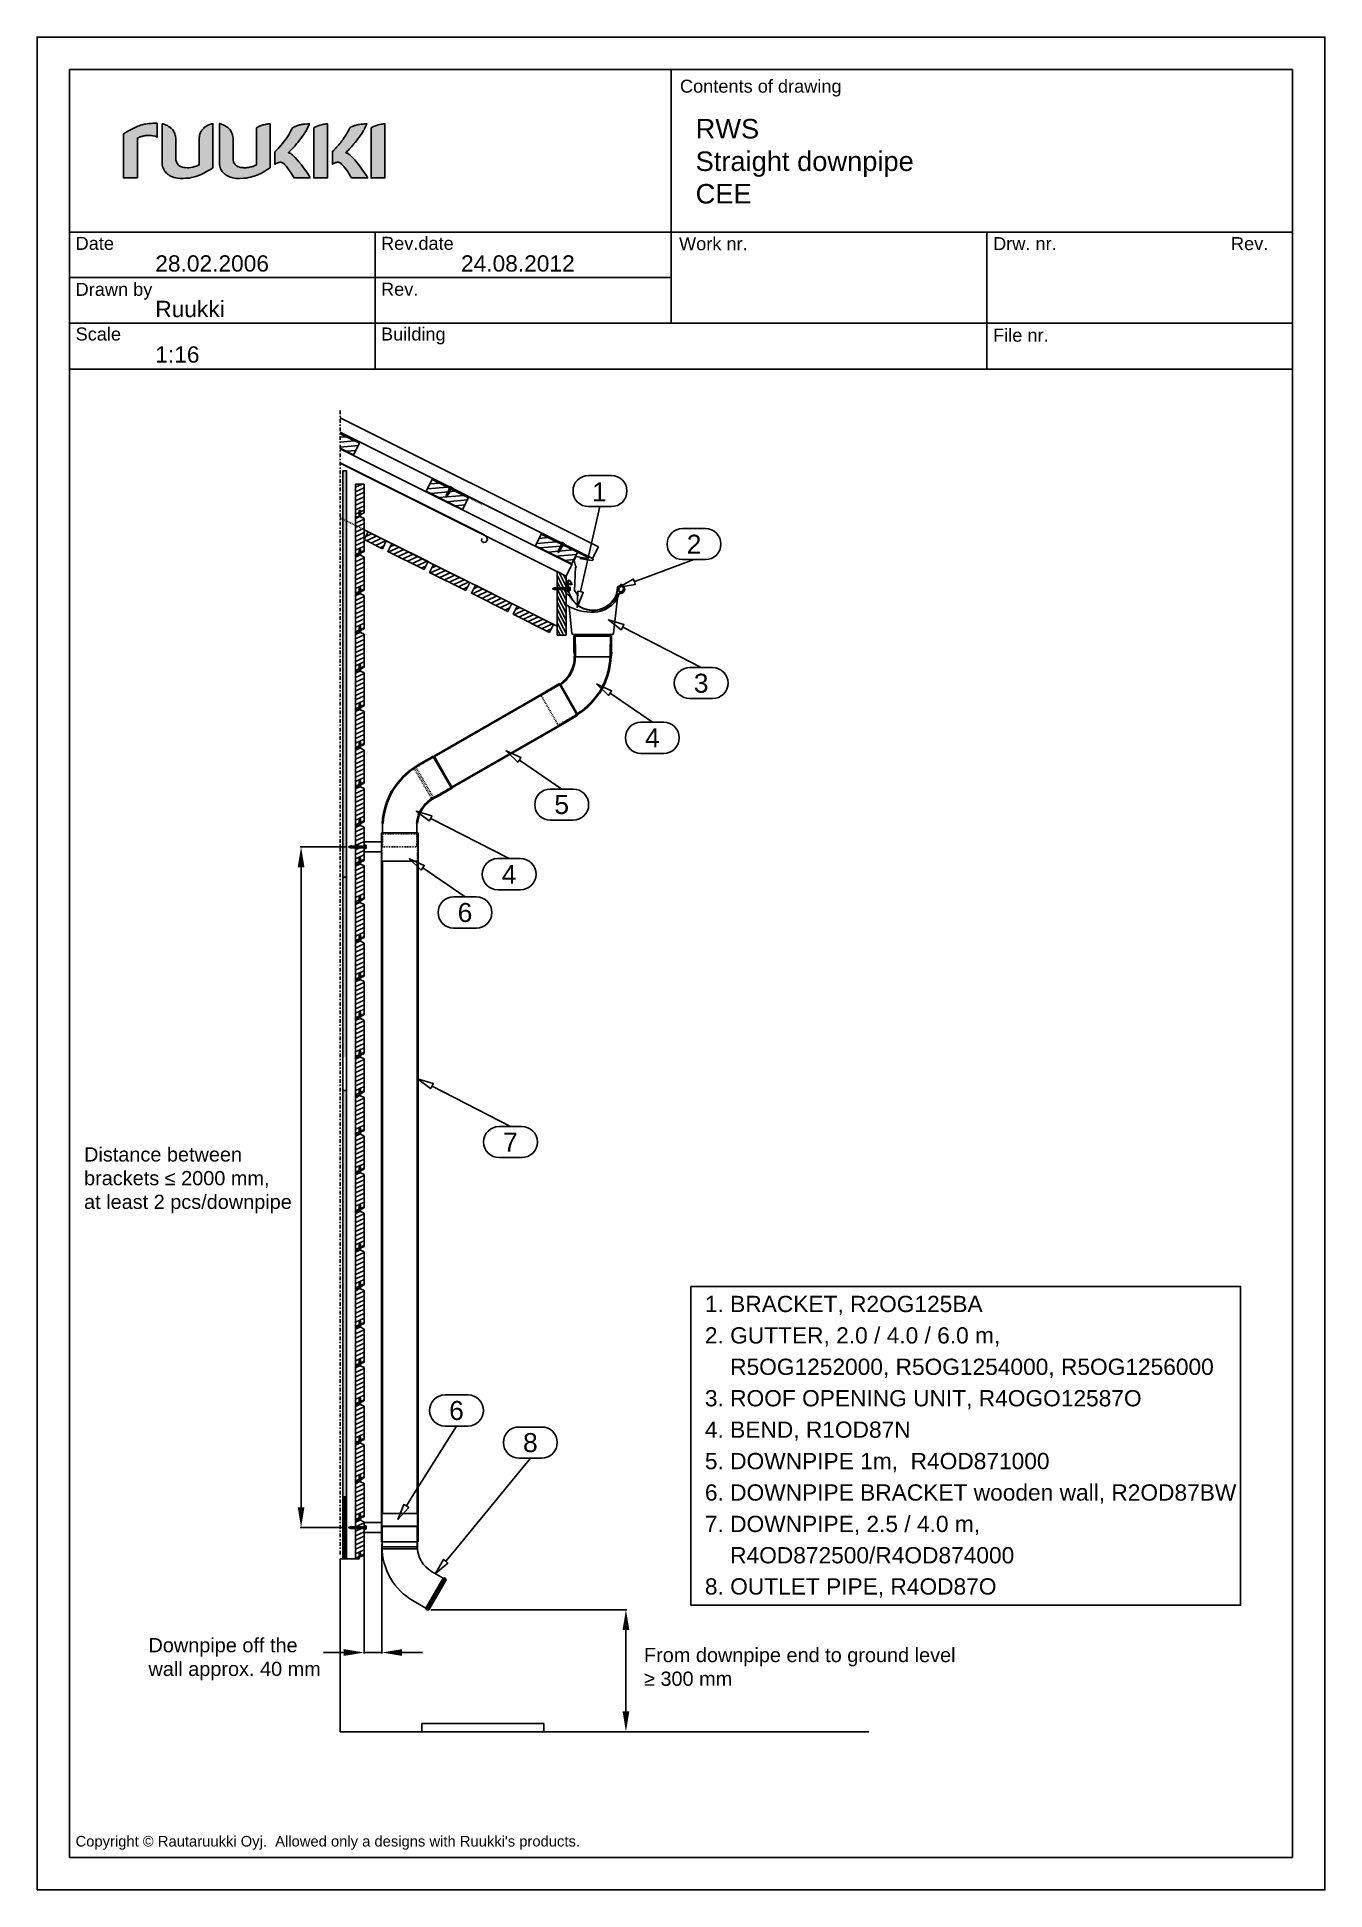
# Model space of a CAD drawing. Extents: x -5366 to 10078, y -29412 to -20292.
# Drawn here: x 3940 to 7108, y -24852 to -20292 of the extents above; entities that cross this region are included whole.
import ezdxf
from ezdxf.enums import TextEntityAlignment as Align

# ---------------------------------------------------------------- set-up
doc = ezdxf.new("R2010")
doc.units = 0
doc.linetypes.add('KL', pattern=[4, 2, -2])
doc.linetypes.add('PKL', pattern=[7, 3, -2, 0, -2])
doc.layers.get('0').update_dxf_attribs({"linetype": 'CONTINUOUS'})
for name, color, linetype in [('025', 1, 'CONTINUOUS'), ('1', 7, 'CONTINUOUS'), ('CLASSIC', 7, 'CONTINUOUS'), ('DET_RAAMIT', 7, 'CONTINUOUS'), ('DET_VAKIOTXT', 7, 'CONTINUOUS'), ('Gruba', 3, 'CONTINUOUS'), ('KIINNIKE', 1, 'CONTINUOUS'), ('MITAT', 2, 'CONTINUOUS'), ('MUOTO', 3, 'CONTINUOUS'), ('POIMULEVY', 7, 'CONTINUOUS'), ('RAAMIT', 2, 'CONTINUOUS'), ('RISTIKKO', 1, 'CONTINUOUS'), ('RU_COPYRIGHT', 7, 'CONTINUOUS'), ('RUUKKI', 7, 'CONTINUOUS'), ('RWS', 7, 'CONTINUOUS'), ('SININEN', 7, 'CONTINUOUS')]:
    doc.layers.add(name, color=color, linetype=linetype)
doc.layers.add('DET_RAAMI_ULOIN', color=7, linetype='CONTINUOUS', plot=False)
doc.layers.add('RWS LIMITYKSET YM', color=7, linetype='CONTINUOUS', plot=False)
doc.layers.add('KUVA', color=7, linetype='CONTINUOUS', lineweight=40)
doc.styles.add('arial', font='ARIAL.TTF')
doc.dimstyles.get("Standard").update_dxf_attribs({"dimtxt": 0.18, "dimasz": 0.18, "dimexe": 0.18, "dimexo": 0.0625, "dimgap": 0.09, "dimtad": 0, "dimtih": 1, "dimtoh": 1, "dimdec": 4, "dimzin": 0, "dimdsep": 46, "dimtxsty": 'Standard', "dimcen": 0.09, "dimadec": 0, "dimazin": 0, "dimtfac": 1, "dimtdec": 4, "dimtofl": 0, "dimtmove": 0, "dimatfit": 3, "dimfxl": 0, "dimtolj": 1, "dimtzin": 0, "dimarcsym": 0})
pattern_1 = [(25, (5568.944, -20642.099), (-4.22618, 9.06308), [])]

msp = doc.modelspace()

# ---------------------------------------------------------------- texts
at = {"layer": 'CLASSIC', "color": 2, "style": 'arial'}
for s, p in [('1', (5323.66064, -21411.61699)), ('3', (5573.99681, -21882.46514)), ('4', (5453.86244, -22016.91297)), ('5', (5230.88144, -22181.34581)), ('4', (5101.48155, -22352.8797)), ('6', (4993.0354, -22446.73761)), ('7', (5104.83866, -23011.97786))]:
    msp.add_text(s, height=46.66664, dxfattribs=at).set_placement(p, align=Align.MIDDLE)
msp.add_text('5. DOWNPIPE 1m,  R4OD871000', height=40, dxfattribs=at).set_placement((5583.15784, -23816.82899))
at = {"layer": 'DET_RAAMIT', "color": 2, "insert": (5560.28382, -20493.88857), "char_height": 48, "width": 1468.0707136, "attachment_point": 1, "style": 'arial'}
msp.add_mtext('RWS\\PStraight downpipe\\PCEE', dxfattribs=at)
at = {"layer": 'DET_RAAMIT', "color": 3, "char_height": 40, "width": 339.7367981, "attachment_point": 1, "style": 'arial'}
for s, insert in [('{\\C2;28.02.2006}', (4231.16391, -20829.45071)), ('{\\C2;24.08.2012}', (4983.16391, -20829.45071)), ('{\\C2;Ruukki}', (4231.16391, -20941.45071)), ('{\\C2;1:16}', (4231.16391, -21053.45071))]:
    msp.add_mtext(s, dxfattribs=dict(at, insert=insert))
at = {"layer": 'DET_VAKIOTXT', "color": 1, "style": 'arial'}
for s, p in [('Contents of drawing', (5521.8095, -20429.19332)), ('Date', (4035.13166, -20816.01894)), ('Rev.date', (4786.40775, -20815.95718)), ('Work nr.', (5519.46584, -20816.81854)), ('Drw. nr.', (6292.09038, -20816.65198)), ('Rev.', (6877.19043, -20816.6554)), ('Drawn by', (4035.13166, -20929.19481)), ('Rev.', (4786.40775, -20928.80345)), ('Scale', (4035.13166, -21039.11105)), ('Building', (4786.40775, -21039.09154)), ('File nr.', (6292.09038, -21042.06388))]:
    msp.add_text(s, height=32, dxfattribs=at).set_placement(p)
at = {"layer": 'POIMULEVY', "color": 2, "style": 'arial'}
for s, height, p in [('2', 46.66667, (5556.50775, -21540.02332)), ('6', 46.66664, (4972.14179, -23672.34434)), ('8', 46.66664, (5153.7926, -23751.29598))]:
    msp.add_text(s, height=height, dxfattribs=at).set_placement(p, align=Align.MIDDLE)
for s, p in [('1. BRACKET, R2OG125BA', (5583.15784, -23430.16474)), ('2. GUTTER, 2.0 / 4.0 / 6.0 m,', (5583.15784, -23507.49759)), ('    R5OG1252000, R5OG1254000, R5OG1256000', (5583.15784, -23584.83044)), ('3. ROOF OPENING UNIT, R4OGO12587O', (5583.15784, -23662.16329)), ('4. BEND, R1OD87N', (5583.15784, -23739.49614)), ('6. DOWNPIPE BRACKET wooden wall, R2OD87BW', (5583.15784, -23894.16184)), ('7. DOWNPIPE, 2.5 / 4.0 m, ', (5583.15784, -23971.49469)), ('    R4OD872500/R4OD874000', (5583.15784, -24048.54675)), ('8. OUTLET PIPE, R4OD87O', (5583.15784, -24125.35047))]:
    msp.add_text(s, height=40, dxfattribs=at).set_placement(p)
at = {"layer": 'RISTIKKO', "color": 5, "char_height": 35, "attachment_point": 1, "style": 'arial'}
for s, insert, width in [('{\\C2;Distance between brackets ≤ 2000 mm,\\Pat least 2 pcs/downpipe}', (4055.99998, -23024.63771), 548.3283682), ('{\\C2;Downpipe off the wall approx. 40 mm}', (4214.36563, -24232.40309), 443.019499), ('{\\C2;From downpipe end to ground level ≥ 300 mm}', (5433.33174, -24256.60779), 781.4585982)]:
    msp.add_mtext(s, dxfattribs=dict(at, insert=insert, width=width))
at = {"layer": 'RU_COPYRIGHT', "color": 1, "insert": (4035.02557, -24719.43563), "char_height": 26, "width": 2223.1430146, "attachment_point": 1}
msp.add_mtext("{\\fArial|b0|i0|c0|p34;Copyright © Rautaruukki Oyj.  Allowed only a designs with Ruukki's products.}", dxfattribs=at)

# ---------------------------------------------------------------- blocks, each defined once
blk = doc.blocks.new('ruukki_dwg')
at = {"layer": 'RUUKKI'}
for points in [[(-27.9, 99.7), (-27.9, 57.3), (-14.6, 57.3), (-14.6, 95.4), (-14, 95.7), (-13.7, 95.9), (-13.4, 96), (-13.1, 96.2), (-12.8, 96.3), (-12.5, 96.4), (-12.1, 96.6), (-11.5, 96.8), (-11.1, 96.9), (-10.8, 97), (-10.4, 97.1), (-10.1, 97.2), (-9.8, 97.3), (-9.1, 97.5), (-8.4, 97.6), (-7.4, 97.8), (-6.7, 97.9), (-5.8, 98.1), (-4.9, 98.1), (-3.3, 98.1), (-1.1, 98), (0.3, 97.8), (2.3, 97.3), (3.8, 96.6), (4.2, 96.4), (4.3, 96.4), (4.4, 96.4), (4.4, 96.4), (4.4, 109.6), (4.2, 109.7), (3.9, 109.7), (3.7, 109.7), (2.4, 109.7), (1.3, 109.7), (0.1, 109.7), (-1, 109.6), (-2.1, 109.5), (-3.6, 109.4), (-5.1, 109.2), (-6.5, 109), (-7.8, 108.8), (-9.9, 108.3), (-11.5, 107.8), (-13, 107.3), (-14.2, 106.9), (-15.4, 106.4), (-16.9, 105.7), (-18.1, 105.2), (-19.4, 104.5), (-23, 102.6), (-25.5, 101.1), (-26.5, 100.5), (-27.3, 100), (-27.6, 99.9), (-27.9, 99.7)], [(9.1, 109.3), (9.1, 72.2), (9.1, 70.8), (9.3, 69.4), (9.6, 68.1), (10, 66.9), (10.3, 66.1), (10.7, 65.4), (11.1, 64.6), (11.8, 63.6), (12.3, 63), (13.4, 61.8), (14.3, 61), (15.6, 60.1), (16.6, 59.4), (18.1, 58.7), (18.9, 58.3), (20.4, 57.8), (22.1, 57.3), (24.2, 56.9), (26.3, 56.7), (29.3, 56.7), (32, 56.9), (35, 57.2), (37.3, 57.6), (41.4, 58.6), (45.8, 60.2), (49.1, 61.9), (51.7, 63.3), (53, 64), (54.8, 65.1), (56, 65.8), (56.9, 66.4), (57.6, 66.9), (57.8, 67), (57.8, 88.2), (57.8, 109.5), (57.1, 109.3), (56.5, 109.1), (55.8, 108.9), (55.5, 108.8), (54.8, 108.6), (53.9, 108.2), (52.7, 107.7), (51.6, 107), (50.5, 106.3), (49.9, 105.9), (49.2, 105.2), (48.7, 104.8), (48.1, 104.1), (47.6, 103.6), (47.2, 103.1), (46.9, 102.5), (46.5, 102), (46.3, 101.7), (45.9, 100.8), (45.3, 99.2), (45, 98.2), (44.8, 97.1), (44.6, 96), (44.6, 95.3), (44.6, 94.5), (44.6, 69.8), (43.4, 69.2), (42.1, 68.7), (40.4, 68.1), (38.4, 67.6), (34.6, 67.1), (33.3, 67.1), (31.3, 67.2), (29.8, 67.4), (28.7, 67.6), (27.7, 67.9), (26.7, 68.3), (25.4, 69), (24.6, 69.8), (23.7, 70.9), (23.2, 71.7), (22.8, 72.7), (22.5, 73.7), (22.4, 74.3), (22.3, 74.9), (22.3, 75.6), (22.3, 76.2), (22.3, 76.6), (22.3, 94.3), (22.2, 95.5), (22, 97.3), (21.7, 98.4), (21.3, 99.7), (20.6, 101.2), (19.6, 102.9), (19, 103.7), (18.6, 104.1), (17.9, 104.9), (16.9, 105.7), (16.4, 106.1), (15.3, 106.8), (14.1, 107.5), (13.2, 107.9), (12.3, 108.3), (11.4, 108.7), (10.7, 108.9), (10.1, 109.1), (9.7, 109.1), (9.4, 109.2), (9.1, 109.3)], [(64, 109.5), (64, 72.2), (64, 71.3), (64.1, 70.3), (64.4, 68.5), (64.8, 67.3), (65.2, 66.1), (65.8, 65), (66.7, 63.6), (67.7, 62.4), (69.2, 61), (71.2, 59.6), (73.8, 58.3), (77, 57.3), (80.3, 56.8), (83.6, 56.7), (87.5, 56.9), (89.9, 57.2), (92.2, 57.6), (94.3, 58.1), (95.9, 58.5), (97.4, 59), (101, 60.4), (104.3, 62), (107.6, 63.8), (110.6, 65.7), (112.6, 67), (112.6, 109.2), (112.2, 109.2), (111.7, 109.1), (111.2, 109.1), (110.8, 109.1), (110.1, 109), (109.1, 108.8), (108.6, 108.7), (108.1, 108.6), (106.5, 108.2), (105.8, 108.1), (105.1, 107.9), (104.5, 107.7), (104.2, 107.6), (104, 107.5), (103.4, 107.3), (103.1, 107.2), (102.6, 107), (102.2, 106.8), (101.7, 106.6), (100.8, 106.1), (100.3, 105.8), (100, 105.6), (99.7, 105.5), (99.5, 105.3), (99.5, 69.8), (98.9, 69.5), (98, 69.1), (97.3, 68.8), (96.3, 68.4), (95.6, 68.2), (94.6, 67.9), (92.9, 67.5), (91.9, 67.3), (90.7, 67.2), (89.8, 67.1), (88.5, 67.1), (87.2, 67.1), (86.2, 67.2), (85.3, 67.3), (84.4, 67.4), (83.3, 67.7), (82.3, 68), (81.2, 68.5), (80.5, 68.9), (79.8, 69.4), (79.5, 69.7), (78.8, 70.4), (78.4, 71), (78, 71.9), (77.7, 72.6), (77.5, 73.2), (77.3, 74.3), (77.2, 75.2), (77.2, 76.2), (77.2, 76.5), (77.2, 94.5), (77.1, 95.3), (77, 96.8), (76.6, 98.5), (76.3, 99.5), (75.8, 100.8), (75.2, 102), (74.3, 103.3), (73.2, 104.6), (72, 105.7), (70.5, 106.8), (69, 107.7), (67.8, 108.2), (66.6, 108.7), (66, 108.9), (65.3, 109.1), (64.3, 109.4), (64, 109.5)], [(117.3, 82.4), (118, 83.1), (119.1, 84.2), (119.7, 84.9), (120.6, 85.9), (122.5, 88), (124.5, 90.3), (126.3, 92.5), (128, 94.7), (130.5, 98.7), (132, 101.2), (132.9, 103), (133.5, 104.2), (134, 105.3), (134.3, 105.5), (134.8, 105.8), (135.3, 106), (135.9, 106.4), (136.4, 106.6), (137, 106.8), (137.6, 107.1), (138.3, 107.4), (138.7, 107.5), (139, 107.6), (139.5, 107.7), (139.9, 107.9), (140.3, 108), (140.8, 108.1), (141.2, 108.2), (141.7, 108.3), (142.7, 108.5), (143.4, 108.7), (144.2, 108.8), (144.9, 108.8), (145.6, 108.9), (146.3, 109), (148.5, 109.1), (149.8, 109.2), (150.1, 109.2), (150.3, 109.2), (150.3, 109), (150.2, 108.8), (150, 108.3), (149.6, 107.4), (149.3, 106.7), (149, 106), (148.8, 105.7), (147.6, 103.4), (146.8, 101.9), (145.8, 100.3), (145, 99), (143.9, 97.4), (143.1, 96.4), (141.9, 94.7), (139.2, 91.3), (138.1, 89.9), (137.4, 89.1), (136.4, 87.9), (134.3, 85.6), (133.2, 84.5), (132.2, 83.5), (130.8, 82.1), (130.2, 81.6), (130.6, 81.5), (131.4, 81.2), (131.7, 81), (132.4, 80.6), (133.4, 79.9), (134.2, 79.3), (134.4, 79.1), (135.6, 78), (136.6, 76.9), (138.7, 74.6), (140.3, 72.8), (142.9, 69.7), (144.8, 67.1), (146.8, 64.2), (149.1, 60.8), (149.4, 60.4), (150, 59.3), (150.4, 58.6), (150.9, 57.8), (151, 57.5), (151.1, 57.3), (135.7, 57.3), (134.4, 59.4), (132.9, 61.8), (132, 63.2), (129.7, 66.4), (128.3, 68.2), (126.8, 69.9), (125.7, 71), (124.9, 71.6), (124.4, 71.9), (124.1, 72), (123.9, 72.1), (123.8, 72.2), (123.5, 72.2), (123.2, 72.3), (123, 72.3), (122.8, 72.3), (122.6, 72.3), (122.1, 72.3), (121.9, 72.3), (121.6, 72.2), (121.1, 72.1), (120.8, 72), (120.5, 72), (120.4, 71.9), (120.1, 71.8), (119.8, 71.7), (119.6, 71.6), (119.3, 71.5), (119, 71.3), (118.8, 71.2), (118.5, 71), (118.3, 70.9), (117.8, 70.6), (117.8, 70.6), (117.7, 70.5), (117.5, 70.5), (117.3, 70.3), (117.3, 82.4)], [(154.5, 105.3), (155, 105.6), (155.6, 106), (156.2, 106.3), (156.8, 106.6), (157.2, 106.8), (158.7, 107.4), (159.6, 107.7), (160.5, 108), (161.9, 108.3), (163.1, 108.6), (164.2, 108.8), (165.4, 109), (166.6, 109.1), (167.1, 109.1), (167.7, 109.2), (167.7, 57.3), (154.5, 57.3), (154.5, 105.3)], [(172.4, 82.4), (173.8, 83.9), (175.4, 85.6), (176.3, 86.7), (177.5, 88), (178.6, 89.1), (179.6, 90.3), (180.5, 91.4), (181.3, 92.5), (182.1, 93.5), (182.7, 94.3), (183.2, 95), (184.8, 97.4), (186, 99.3), (187, 101.2), (188.3, 103.6), (188.8, 104.8), (189.1, 105.3), (189.2, 105.4), (189.5, 105.6), (189.7, 105.7), (190, 105.9), (190.5, 106.2), (191.2, 106.5), (191.7, 106.7), (192.3, 107), (193, 107.2), (193.7, 107.5), (194.5, 107.7), (194.9, 107.9), (195.4, 108), (195.8, 108.1), (196.3, 108.2), (196.8, 108.3), (197.8, 108.5), (198.5, 108.7), (199.6, 108.8), (200.3, 108.9), (201, 108.9), (201.4, 109), (202.4, 109), (203.6, 109.1), (204, 109.1), (204.8, 109.2), (205.2, 109.2), (205.4, 109.2), (205.3, 109), (205.3, 109), (205.2, 108.8), (205.1, 108.5), (205, 108.3), (204.9, 108), (204.8, 107.7), (204.7, 107.4), (204.5, 107.1), (204.4, 106.7), (204.2, 106.4), (203.7, 105.3), (203.5, 104.9), (203.3, 104.5), (203.1, 104.1), (203, 103.9), (202.8, 103.6), (202.4, 102.8), (202, 102.2), (201.3, 101), (200, 99), (199.2, 97.8), (198.2, 96.4), (196.9, 94.7), (195.5, 92.8), (194.3, 91.3), (193.1, 89.9), (192.1, 88.7), (190.8, 87.2), (188.8, 85.1), (187.8, 84), (186.3, 82.6), (185.8, 82.1), (185.3, 81.6), (186, 81.4), (186.6, 81.1), (187, 81), (187.5, 80.6), (188, 80.2), (188.6, 79.8), (189.2, 79.3), (190.1, 78.4), (192.1, 76.5), (193.8, 74.6), (196.1, 71.9), (197.9, 69.7), (200.7, 65.8), (202.4, 63.5), (204.2, 60.8), (205.3, 58.9), (206.2, 57.3), (190.8, 57.3), (189.9, 58.8), (188.5, 61), (187.4, 62.7), (185.8, 65.1), (184.4, 66.9), (183.4, 68.2), (182.4, 69.3), (181.3, 70.4), (180.4, 71.3), (179.8, 71.8), (179.2, 72), (178.6, 72.2), (178, 72.3), (177.6, 72.3), (176.9, 72.3), (176.4, 72.2), (175.7, 72), (175.1, 71.8), (174.7, 71.6), (174.1, 71.3), (173.5, 71), (173.1, 70.8), (172.7, 70.5), (172.4, 70.4), (172.4, 70.3), (172.4, 82.4)], [(209.6, 105.3), (210.1, 105.6), (210.7, 106), (211.3, 106.3), (211.9, 106.6), (212.8, 107), (213.8, 107.4), (214.7, 107.7), (216.3, 108.2), (217.6, 108.5), (219.3, 108.8), (220.5, 109), (221.5, 109.1), (222.4, 109.1), (222.8, 109.2), (222.8, 57.3), (209.6, 57.3), (209.6, 105.3)]]:
    blk.add_lwpolyline(points, dxfattribs=at)
blk = doc.blocks.new('ruukkidwg')
at = {"layer": 'MUOTO', "ltscale": 70, "xscale": 6.199999999999818, "yscale": 6.199999999999818, "zscale": 6.2}
blk.add_blockref('ruukki_dwg', (270, -306), dxfattribs=at)
blk = doc.blocks.new('S43-25')
at = {"layer": 'KIINNIKE', "color": 1}
for p, q in [((-1.9, -5.4), (-1.9, -3.2)), ((1.9, -4.9), (1.9, -2.7))]:
    blk.add_line(p, q, dxfattribs=at)
at = {"layer": 'KIINNIKE'}
for p, q in [((-1.9, -8.5), (-1.9, -6.3)), ((-1.9, -11.5), (-1.9, -9.3)), ((1.9, -8), (1.9, -5.7)), ((1.9, -11), (1.9, -8.8))]:
    blk.add_line(p, q, dxfattribs=at)
at = {"layer": 'KIINNIKE', "color": 1}
for points in [[(-4.5, 1), (4.5, 1), (4.5, 0), (-4.5, 0)], [(2.6, -2.2), (2.1, -2.7), (-2.1, -3.3), (-2.7, -2.9), (-2.1, -2.4), (2.1, -1.8)], [(2.6, -5.2), (2.1, -5.7), (-2.1, -6.3), (-2.7, -6), (-2.1, -5.5), (2.1, -4.9)]]:
    blk.add_lwpolyline(points, close=True, dxfattribs=at)
for points in [[(-1.9, -2.4), (-1.9, -1, 0.414214), (-2.9, 0)], [(1.9, -1.9), (1.9, -1, -0.414214), (2.9, 0)]]:
    blk.add_lwpolyline(points, format="xyb", dxfattribs=at)
at = {"layer": 'KIINNIKE'}
for points in [[(2.6, -8.3), (2.1, -8.8), (-2.1, -9.4), (-2.7, -9), (-2.1, -8.5), (2.1, -7.9)], [(2.6, -11.3), (2.1, -11.8), (-2.1, -12.4), (-2.7, -12.1), (-2.1, -11.6), (2.1, -11)], [(2.6, -14.4), (2.1, -14.9), (-2.1, -15.4), (-2.7, -15.1), (-2.1, -14.6), (2.1, -14)], [(2.6, -17.4), (2.1, -17.9), (-2.1, -18.5), (-2.7, -18.2), (-2.1, -17.7), (2.1, -17.1)], [(2.6, -20.5), (2.1, -21), (-2, -21.5), (-2.6, -21.2), (-2, -20.7), (2.1, -20.1)], [(1.1, -23.7), (0.7, -24.1), (-0.6, -24.3), (-1, -24), (-0.6, -23.7), (0.7, -23.5)]]:
    blk.add_lwpolyline(points, close=True, dxfattribs=at)
for points in [[(-1.9, -9.3), (-1.9, -9.4)], [(-1.9, -14.6), (-1.9, -12.4)], [(-1.9, -17.6), (-1.9, -15.4)], [(-1.9, -18.7), (-1.9, -18.5)], [(0, -25), (-0.4, -24.2)], [(0.4, -24.1), (0, -25)], [(1.9, -8.9), (1.9, -8.8)], [(1.9, -11.8), (1.9, -14)], [(1.9, -14.9), (1.9, -17.1)], [(1.9, -17.9), (1.9, -18.7)]]:
    blk.add_lwpolyline(points, dxfattribs=at)
for points in [[(-1.7, -20.7, -0.048189), (-1.9, -18.7), (-1.9, -18.5)], [(-0.6, -23.7), (-0.9, -23, -0.041911), (-1.5, -21.5)], [(1.6, -21, -0.053388), (0.9, -23), (0.7, -23.5)], [(1.9, -17.9), (1.9, -18.7, -0.035659), (1.8, -20.2, -0.035659)]]:
    blk.add_lwpolyline(points, format="xyb", dxfattribs=at)
at = {"layer": 'RWS', "color": 1}
for points in [[(-0.7, 1), (-0.9, 1.7, 0.08871), (-3.3, 1, 0.082321)], [(3.3, 1, 0.08871), (0.9, 1.7), (0.7, 1)]]:
    blk.add_lwpolyline(points, format="xyb", dxfattribs=at)
blk = doc.blocks.new('Bracket wood wall')
at = {"layer": '1'}
for p, q in [((-691.1, -3746.1), (-781.5, -3746.1)), ((-781.5, -3746.1), (-781.5, -3815.7)), ((-691.1, -3746.1), (-691.1, -3815.7)), ((-691.1, -3815.7), (-781.5, -3815.7))]:
    blk.add_line(p, q, dxfattribs=at)
at = {"layer": 'RWS'}
for p, q in [((-781.5, -3768.4), (-824.1, -3768.4)), ((-824.1, -3768.4), (-824.1, -3793.4)), ((-781.5, -3793.4), (-824.1, -3793.4))]:
    blk.add_line(p, q, dxfattribs=at)
blk = doc.blocks.new('*D189')
at = {"layer": 'MITAT', "color": 6, "lineweight": -2}
for p, q in [((4908.7, -24162.9), (5391.4, -24162.9)), ((5388.9, -24212.9), (5388.9, -24412.9)), ((4908.7, -24462.9), (5391.4, -24462.9))]:
    blk.add_line(p, q, dxfattribs=at)
at = {"layer": 'MITAT', "color": 6}
for points in [[(5380.6, -24212.9), (5397.3, -24212.9), (5388.9, -24162.9)], [(5380.6, -24412.9), (5397.3, -24412.9), (5388.9, -24462.9)]]:
    blk.add_solid(points, dxfattribs=at)
blk = doc.blocks.new('*D190')
at = {"layer": 'MITAT', "color": 6, "lineweight": -2}
for p, q in [((4701.6, -22285.3), (4587.3, -22285.3)), ((4589.8, -22335.3), (4589.8, -23910.5)), ((4701.6, -23960.5), (4587.3, -23960.5))]:
    blk.add_line(p, q, dxfattribs=at)
at = {"layer": 'MITAT', "color": 6}
for points in [[(4581.5, -22335.3), (4598.1, -22335.3), (4589.8, -22285.3)], [(4581.5, -23910.5), (4598.1, -23910.5), (4589.8, -23960.5)]]:
    blk.add_solid(points, dxfattribs=at)
blk = doc.blocks.new('*D191')
at = {"layer": 'MITAT', "color": 6, "lineweight": -2}
for p, q in [((4744.9, -24000.3), (4744.9, -24270.5)), ((4788.4, -24000.3), (4788.4, -24270.5)), ((4694.9, -24268), (4644.9, -24268)), ((4788.4, -24268), (4744.9, -24268)), ((4838.4, -24268), (4888.4, -24268))]:
    blk.add_line(p, q, dxfattribs=at)
at = {"layer": 'MITAT', "color": 6}
for points in [[(4694.9, -24259.7), (4694.9, -24276.3), (4744.9, -24268)], [(4838.4, -24259.7), (4838.4, -24276.3), (4788.4, -24268)]]:
    blk.add_solid(points, dxfattribs=at)
blk = doc.blocks.new('S55-38')
at = {"layer": 'KIINNIKE'}
for p, q in [((-22, 8.8), (-20, 7.8)), ((-20.7, 12.6), (-18.7, 11.6)), ((-19.2, 7.4), (-17.1, 6.3)), ((-17.9, 11.2), (-15.9, 10.1))]:
    blk.add_line(p, q, dxfattribs=at)
at = {"layer": 'KIINNIKE', "color": 1}
for p, q in [((-16.3, 6), (-14.3, 4.9)), ((-15.1, 9.8), (-13, 8.7)), ((-13.5, 4.5), (-11.4, 3.5)), ((-12.2, 8.3), (-10.2, 7.3)), ((-10.7, 3.1), (-8.6, 2.1)), ((-9.4, 6.9), (-7.3, 5.9)), ((-7.8, 1.7), (-5.8, 0.7)), ((-6.6, 5.5), (-4.5, 4.5)), ((-5, 0.3), (-2.9, -0.8)), ((-3.7, 4.1), (-1.7, 3)), ((-0.9, 2.7), (0.9, 1.8)), ((6.3, 1.3), (2.7, -5.8)), ((-2.2, -1.1), (-0.9, -1.8))]:
    blk.add_line(p, q, dxfattribs=at)
at = {"layer": 'KIINNIKE'}
for points in [[(-33.6, 16.3), (-34.2, 17.1)], [(-34.2, 17.1), (-33.3, 17.1)], [(-28.5, 12), (-29.2, 12.4)], [(-25.6, 10.6), (-27.7, 11.6)], [(-27.5, 15.9), (-27.2, 15.8)], [(-26.4, 15.4), (-24.4, 14.4)], [(-22.8, 9.2), (-24.9, 10.2)], [(-23.6, 14), (-21.5, 13)], [(-20, 7.8), (-20, 7.8)], [(-18.7, 11.6), (-18.8, 11.6)]]:
    blk.add_lwpolyline(points, dxfattribs=at)
for points in [[(-33.5, 15.5), (-33.7, 16), (-33.2, 17.3), (-32.8, 17.5), (-32.7, 17), (-33.1, 15.7)], [(-31.2, 12.5), (-31.4, 13.3), (-30, 17.4), (-29.4, 17.8), (-29.2, 17), (-30.6, 12.9)], [(-28.3, 11.1), (-28.6, 11.8), (-27.1, 16), (-26.6, 16.4), (-26.4, 15.6), (-27.8, 11.4)], [(-25.5, 9.7), (-25.7, 10.4), (-24.3, 14.6), (-23.7, 15), (-23.5, 14.2), (-24.9, 10)], [(-22.6, 8.3), (-22.9, 9), (-21.5, 13.2), (-20.9, 13.6), (-20.7, 12.8), (-22.1, 8.6)], [(-19.8, 6.9), (-20, 7.6), (-18.6, 11.7), (-18, 12.1), (-17.8, 11.4), (-19.3, 7.2)]]:
    blk.add_lwpolyline(points, close=True, dxfattribs=at)
for points in [[(-31.2, 13.7, -0.053388), (-32.8, 15.3), (-33.1, 15.7)], [(-32.7, 17.1), (-31.9, 17, -0.041911), (-30.2, 16.9)], [(-28.5, 12), (-29.2, 12.4, -0.035659), (-30.5, 13.2, -0.035659)], [(-29.3, 16.7, -0.048189), (-27.5, 15.9), (-27.2, 15.8)]]:
    blk.add_lwpolyline(points, format="xyb", dxfattribs=at)
at = {"layer": 'KIINNIKE', "color": 1}
for points in [[(-17, 5.4), (-17.2, 6.2), (-15.8, 10.3), (-15.2, 10.7), (-15, 9.9), (-16.4, 5.8)], [(-14.1, 4), (-14.4, 4.7), (-12.9, 8.9), (-12.4, 9.3), (-12.2, 8.5), (-13.6, 4.3)], [(-11.3, 2.6), (-11.5, 3.3), (-10.1, 7.5), (-9.5, 7.9), (-9.3, 7.1), (-10.7, 2.9)], [(-8.4, 1.2), (-8.7, 1.9), (-7.3, 6.1), (-6.7, 6.5), (-6.5, 5.7), (-7.9, 1.5)], [(-5.6, -0.2), (-5.8, 0.5), (-4.4, 4.7), (-3.8, 5), (-3.6, 4.3), (-5.1, 0.1)], [(-2.8, -1.6), (-3, -0.9), (-1.6, 3.2), (-1, 3.6), (-0.8, 2.8), (-2.2, -1.3)], [(2.1, 4.2), (3, 3.7), (-1.2, -4.7), (-2.1, -4.2)]]:
    blk.add_lwpolyline(points, close=True, dxfattribs=at)
at = {"layer": 'RWS', "color": 1}
for p, q in [((1.8, 1.3), (5.4, -0.5)), ((2.7, 3.1), (6.3, 1.3)), ((-0.9, -4), (2.7, -5.8)), ((0, -2.3), (3.6, -4))]:
    blk.add_line(p, q, dxfattribs=at)
blk = doc.blocks.new('A$C45053BC4')
at = {"layer": 'Gruba'}
for p, q in [((0, 62.6), (0, 67.4)), ((0, 67.4), (0, 20.6)), ((1, 67.4), (1, 47.1)), ((15, 69.4), (2, 69.4)), ((15, 68.4), (2, 68.4)), ((4, 62.6), (4, 68.4)), ((15, 69.4), (15, 68.4)), ((133.5, 68.4), (133.4, 67.4))]:
    blk.add_line(p, q, dxfattribs=at)
for centre, radius, start, end in [((2, 67.4), 2, 90, 180), ((2, 67.4), 1, 90, 180), ((4, 47.1), 3, 180, 233.2002), ((-124.3, 65.7), 127.2, 351.0067, 1.2453), ((67.3, 67.5), 63.5, 184.4513, 336.813), ((137.3, 31.8), 15.8, 111.0991, 137.3475), ((132.7, 57), 10.5, 264.1617, 85.8823), ((132.7, 57), 11.5, 265.4032, 85.8823), ((5, 20.6), 5, 180, 240.9744), ((-32.8, -2.1), 58.5, 34.5178, 53.2002), ((65.3, 129.3), 129.3, 240.9744, 271.5892), ((67.3, 67.5), 67.5, 271.3213, 336.0825), ((137.3, 31.8), 14.8, 111.9903, 127.4204), ((126.3, 41.4), 3, 336.0825, 47.2094)]:
    blk.add_arc(centre, radius, start, end, dxfattribs=at)
blk = doc.blocks.new('A$C48CC0285')
at = {"layer": 'RWS'}
h = blk.add_hatch(dxfattribs=at)
h.set_pattern_fill('VAAKAV', color=1, scale=0.1, angle=25, style=0)
h.set_pattern_definition([(25, (718.972, 939.72), (-4.22618, 9.06308), [])])
h.paths.add_polyline_path([(-48.3, 48.7), (-58.1, 29.1), (-13.4, 6.7), (-3.6, 26.4)])
at = {"layer": '025', "color": 2}
blk.add_lwpolyline([(-48.3, 48.7), (-3.6, 26.4), (-13.4, 6.7), (-58.1, 29.1)], dxfattribs=at)
at = {"layer": 'RWS', "color": 2}
blk.add_line((-48.3, 48.7), (-58.1, 29.1), dxfattribs=at)
blk = doc.blocks.new('A$C2C3010F7')
at = {"layer": '1', "color": 7, "linetype": 'Continuous'}
for p, q in [((14.2, 4.7), (7.3, 69.9)), ((117, 4.7), (126.2, 91))]:
    blk.add_line(p, q, dxfattribs=at)
at = {"layer": '1'}
for p, q in [((20.4, 1.2), (18.2, 1.2)), ((110.9, 1.2), (20.4, 1.2)), ((113, 1.2), (110.9, 1.2))]:
    blk.add_line(p, q, dxfattribs=at)
at = {"layer": '1', "color": 7, "linetype": 'Continuous'}
for centre, radius, start, end in [((18.2, 5.2), 4, 186.1127, 270), ((20.4, -0.8), 2, 45.9281, 90), ((110.9, -0.8), 2, 89.9983, 134.5044), ((113, 5.2), 4, 270, 353.8873)]:
    blk.add_arc(centre, radius, start, end, dxfattribs=at)
at = {"layer": 'RWS LIMITYKSET YM', "color": 7, "linetype": 'Continuous'}
for p, q in [((22.4, -0.8), (23.1, -43.5)), ((23.1, -53.8), (23.1, -44.1)), ((108.1, -43.5), (108.9, -0.8)), ((108.1, -53.8), (108.1, -44.1)), ((108.1, -53.8), (23.1, -53.8))]:
    blk.add_line(p, q, dxfattribs=at)
for centre, radius, start, end in [((20.4, -0.8), 2, 1.8561, 45.9281), ((110.9, -0.8), 2, 134.5044, 179.0088), ((128.1, -44.1), 20, 178.1439, 180)]:
    blk.add_arc(centre, radius, start, end, dxfattribs=at)
blk = doc.blocks.new('A$C74822B09')
at = {"layer": 'KUVA'}
for p, q in [((110.7, -1.8), (20.9, -1.8)), ((20.9, -41.8), (20.9, -1.8)), ((20.9, -41.8), (21.8, -51.8)), ((110.7, -41.8), (109.7, -51.8)), ((110.7, -41.8), (110.7, -1.8))]:
    blk.add_line(p, q, dxfattribs=at)
for centre, radius, start, end in [((-58.1, -54.4), 79.9, 302.8696, 1.8564), ((-61.8, -47.9), 171.6, 301.3357, 358.6964)]:
    blk.add_arc(centre, radius, start, end, dxfattribs=at)
at = {"layer": 'RWS LIMITYKSET YM', "linetype": 'KL'}
for p, q in [((-61.4, -148.6), (-14.7, -121.5)), ((-19.3, -221.5), (-61.4, -148.6)), ((27.4, -194.4), (-19.3, -221.5))]:
    blk.add_line(p, q, dxfattribs=at)
at = {"layer": 'RWS LIMITYKSET YM', "color": 7, "linetype": 'Continuous'}
blk.add_arc((3.1, -44.1), 20, 0, 1.8561, dxfattribs=at)
blk = doc.blocks.new('A$C4B976371')
at = {"layer": 'KUVA'}
for p, q in [((-15.6, -120), (-49, -139.3)), ((-15.6, -120), (28.5, -196.4)), ((-49, -139.3), (-325.6, -299.1)), ((-4.9, -215.7), (-281.5, -375.4)), ((28.5, -196.4), (-4.9, -215.7)), ((-281.5, -375.4), (-325.6, -299.1)), ((-315.9, -396.2), (-325, -400.5))]:
    blk.add_line(p, q, dxfattribs=at)
at = {"layer": 'RWS'}
for p, q in [((-325.7, -299.3), (-325.6, -299.1)), ((-281.5, -375.4), (-281.8, -375.4))]:
    blk.add_line(p, q, dxfattribs=at)
at = {"layer": 'RWS LIMITYKSET YM', "linetype": 'KL'}
for p, q in [((-326, -300.6), (-369.3, -325.6)), ((-326, -300.6), (-325.7, -299.3)), ((-326, -300.6), (-283, -375)), ((-369.3, -325.6), (-373, -329.2)), ((-373, -329.2), (-331.3, -401.4)), ((-326.3, -400), (-369.3, -325.6)), ((-326.3, -400), (-331.3, -401.4)), ((-283, -375), (-326.3, -400)), ((-283, -375), (-281.8, -375.4))]:
    blk.add_line(p, q, dxfattribs=at)
blk = doc.blocks.new('A$C74CF696B')
at = {"layer": 'KUVA'}
for p, q in [((114.7, 190.2), (106.5, 184.4)), ((114.7, 190.2), (149.3, 210.2)), ((149.3, 210.2), (194.2, 132.5)), ((159.5, 112.5), (194.2, 132.5))]:
    blk.add_line(p, q, dxfattribs=at)
for centre, radius, start, end in [((196.2, 37.3), 172.3, 121.3675, 177.3191), ((189.3, 36.6), 81.6, 118.4668, 173.8186)]:
    blk.add_arc(centre, radius, start, end, dxfattribs=at)
at = {"layer": 'RWS'}
for p, q in [((24, 22.3), (24, 45.3)), ((108.2, 22.3), (108.2, 45.3))]:
    blk.add_line(p, q, dxfattribs=at)
at = {"layer": 'RWS LIMITYKSET YM', "linetype": 'KL'}
for p, q in [((24, 22.3), (24, -12.2)), ((108.2, -12.2), (108.2, 22.3)), ((24, -12.2), (108.2, -12.2))]:
    blk.add_line(p, q, dxfattribs=at)
blk = doc.blocks.new('A$C6DF27888')
at = {"layer": 'KUVA'}
for p, q in [((768, 252.2), (768, -1353.4)), ((856.2, 252.2), (856.2, -1353.4))]:
    blk.add_line(p, q, dxfattribs=at)
at = {"layer": 'RWS LIMITYKSET YM', "linetype": 'KL'}
for p, q in [((768, 319.2), (768, 252.2)), ((768, 319.2), (856.2, 319.2)), ((856.2, 319.2), (856.2, 252.2))]:
    blk.add_line(p, q, dxfattribs=at)
at = {"layer": 'RWS LIMITYKSET YM'}
for p, q in [((768, -1353.4), (768, -1384.5)), ((856.2, -1353.4), (856.2, -1384.5)), ((769.1, -1385.6), (768, -1384.5)), ((856.2, -1384.5), (768, -1384.5)), ((769.1, -1423), (769.1, -1385.6)), ((769.1, -1385.6), (769.1, -1435.6)), ((855.1, -1385.6), (856.2, -1384.5)), ((855.1, -1423), (855.1, -1385.6)), ((855.1, -1385.6), (855.1, -1435.6)), ((769.1, -1435.6), (770.4, -1440.6)), ((855.1, -1435.6), (769.1, -1435.6)), ((770.4, -1440.6), (853.8, -1440.6)), ((855.1, -1435.6), (853.8, -1440.6))]:
    blk.add_line(p, q, dxfattribs=at)
blk = doc.blocks.new('A$C1AE71932')
at = {"layer": '1'}
blk.add_line((22.8, 3.1), (22.8, 3.1), dxfattribs=at)
blk.add_point((22.8, -9.8), dxfattribs=at)
at = {"layer": 'RWS'}
for p, q in [((21.3, 25), (21.3, 12.5)), ((22.8, -22.3), (22.8, -34.7)), ((109.8, -34.7), (109.8, -22.3)), ((130.2, -185.7), (173.4, -111.9)), ((177.9, -111.7), (132.3, -189.8)), ((179.7, -115.7), (136.9, -189.6)), ((137.5, -189.9), (180.2, -115.9)), ((173.4, -111.9), (144.8, -95.4)), ((180.2, -115.9), (179.7, -115.7)), ((130.2, -185.7), (99.7, -168.1)), ((137.5, -189.9), (136.9, -189.6))]:
    blk.add_line(p, q, dxfattribs=at)
for centre, radius, start, end in [((176.8, -34.7), 154, 180, 240), ((179.8, -34.7), 70.1, 180, 240), ((173.8, -111.2), 0.83, 239.8792, 305.2295), ((176.2, -114.6), 3.36, 353.7056, 126.1295), ((180.6, -115.1), 1.03, 173.9301, 213.1977), ((129.8, -186.4), 0.83, 354.9532, 60.3035), ((134, -186.8), 3.44, 174.9532, 305.6538), ((136.5, -190.3), 0.83, 60.3035, 125.6538)]:
    blk.add_arc(centre, radius, start, end, dxfattribs=at)
at = {"layer": 'RWS LIMITYKSET YM'}
for p, q in [((22.8, -22.3), (22.8, 15.1)), ((22.8, 15.1), (109.8, 15.1)), ((23.3, 15.1), (109.3, 15.1)), ((109.8, 15.1), (109.8, -22.3))]:
    blk.add_line(p, q, dxfattribs=at)
blk = doc.blocks.new('A$C3CAB023F')
at = {"color": 3}
for p, q in [((-25.5, -25.9), (-117.8, 21.1)), ((-54.9, -50.4), (-58.7, -33.9)), ((-58.6, -33.4), (-54.2, -24.8)), ((-53, -24), (-27.3, -29.5)), ((-57.6, -107.9), (-55, -50.9)), ((-54.1, -49.2), (-53.5, -51.6)), ((-48.5, -120.1), (-57.5, -108.3)), ((-53.5, -114), (-49.3, -119.6))]:
    blk.add_line(p, q, dxfattribs=at)
for centre, radius, start, end in [((-57.7, -33.8), 1, 153, 186.2958), ((-53.2, -25), 1, 78, 168), ((-26.4, -27.7), 2, 243, 333), ((-26.4, -27.7), 2, 333, 63), ((-55.2, -49.4), 1.12, 13, 100.13), ((-55.9, -50.5), 1, 334.9002, 3.6682), ((-56.8, -107.9), 0.83, 182.3123, 210.0741), ((-48.9, -120.4), 0.5, 145.736, 37.9477), ((-49.7, -119.8), 0.5, 318.0458, 26.3283)]:
    blk.add_arc(centre, radius, start, end, dxfattribs=at)

# ---------------------------------------------------------------- dimensions: what is measured, and where the dimension line sits
at = {"layer": 'MITAT', "color": 5}
for base, p1, p2, angle, picture, middle in [((4589.78571, -23960.47162), (4706.64066, -22285.33168), (4706.64066, -23960.47162), 270, '*D190', (4536.538, -23126.72373)), ((4744.8579, -24268.00149), (4788.36047, -23995.27162), (4744.8579, -23995.27162), 180, '*D191', (4950.3649, -24305.73592))]:
    dim = msp.add_linear_dim(base=base, p1=p1, p2=p2, angle=angle, text=' ', dimstyle='Standard', override={"dimscale": 2.5, "dimtxt": 15, "dimasz": 20, "dimexe": 1, "dimexo": 2, "dimgap": 0.5, "dimjust": 0, "dimtih": 0, "dimtoh": 0, "dimdec": 0, "dimzin": 8, "dimtxsty": 'arial', "dimdle": 1, "dimclrd": 6, "dimclre": 6, "dimclrt": 2, "dimtp": 0.5, "dimtm": 0.5, "dimtfac": 0.01875, "dimtix": 1, "dimtofl": 1, "dimtmove": 2, "dimtvp": 1}, dxfattribs=at)
    dim.commit()
    dim.dimension.update_dxf_attribs({"geometry": picture, "text_midpoint": middle, "dimtype": 161})
dim = msp.add_linear_dim(base=(5388.93683, -24462.89026), p1=(4903.68091, -24162.89026), p2=(4903.68091, -24462.89026), angle=270, text=' ', dimstyle='Standard', override={"dimscale": 2.5, "dimtxt": 15, "dimasz": 20, "dimexe": 1, "dimexo": 2, "dimgap": 0.5, "dimjust": 0, "dimtih": 0, "dimtoh": 0, "dimdec": 0, "dimzin": 8, "dimtxsty": 'arial', "dimdle": 1, "dimclrd": 6, "dimclre": 6, "dimclrt": 2, "dimtp": 0.5, "dimtm": 0.5, "dimtfac": 0.01875, "dimtix": 1, "dimtofl": 1, "dimtmove": 2, "dimtvp": 1}, dxfattribs=at)
dim.commit()
dim.dimension.update_dxf_attribs({"geometry": '*D189', "text_midpoint": (5365.50494, -24304.23606), "dimtype": 161, "text_rotation": 0.0001})

# ---------------------------------------------------------------- hatches: boundary and pattern name
h = msp.add_hatch(color=256)
h.paths.add_polyline_path([(4153.08978, -20530.22254), (4153.08978, -20638.96575), (4187.00276, -20638.96575), (4187.00276, -20541.1279), (4188.51, -20540.32994), (4189.30796, -20539.9753), (4190.10591, -20539.62065), (4190.92603, -20539.26601), (4191.74614, -20538.91136), (4192.58843, -20538.57888), (4193.43071, -20538.2464), (4195.11528, -20537.62577), (4196.00189, -20537.33762), (4196.8885, -20537.04947), (4197.75295, -20536.80565), (4198.6174, -20536.56183), (4199.50402, -20536.31802), (4201.27724, -20535.85254), (4203.02831, -20535.45357), (4205.62165, -20534.96593), (4207.30622, -20534.69995), (4209.72224, -20534.38963), (4212.00527, -20534.21231), (4215.99504, -20534.19014), (4221.62503, -20534.47829), (4225.26015, -20534.94376), (4230.46901, -20536.27369), (4234.39227, -20538.02475), (4235.41188, -20538.64538), (4235.67786, -20538.73404), (4235.85519, -20538.73404), (4235.89952, -20538.64538), (4235.89952, -20504.73239), (4235.25672, -20504.6659), (4234.61393, -20504.5994), (4233.97113, -20504.57724), (4230.80149, -20504.55507), (4227.787, -20504.55507), (4224.86117, -20504.64373), (4222.02401, -20504.77672), (4219.27551, -20504.95405), (4215.33007, -20505.30869), (4211.56197, -20505.752), (4207.94901, -20506.30613), (4204.51338, -20506.94893), (4199.1272, -20508.21235), (4195.04878, -20509.38712), (4191.12551, -20510.71704), (4188.15536, -20511.78097), (4185.09654, -20513.00007), (4181.10678, -20514.7068), (4178.22528, -20516.03672), (4174.67883, -20517.87645), (4165.5467, -20522.81932), (4159.07442, -20526.5431), (4156.45891, -20528.09467), (4154.4197, -20529.33593), (4153.75474, -20529.77924)])
h.paths.add_polyline_path([(4247.82448, -20505.57468), (4247.82448, -20600.61969), (4247.97963, -20604.34347), (4248.40077, -20607.8456), (4249.17656, -20611.19256), (4250.174, -20614.36221), (4251.01629, -20616.35709), (4251.94723, -20618.26331), (4252.96684, -20620.1252), (4254.74006, -20622.69638), (4256.00349, -20624.33662), (4258.81849, -20627.3511), (4261.12369, -20629.43465), (4264.49282, -20631.87283), (4267.17483, -20633.51307), (4270.94293, -20635.41929), (4272.89349, -20636.26157), (4276.94974, -20637.70232), (4281.11683, -20638.85492), (4286.48084, -20639.85236), (4291.91135, -20640.36216), (4299.69139, -20640.38433), (4306.69564, -20640.02968), (4314.36485, -20639.1874), (4320.2165, -20638.21212), (4330.72288, -20635.50795), (4341.87205, -20631.36303), (4350.42787, -20627.21811), (4357.09964, -20623.64949), (4360.49094, -20621.7211), (4365.03484, -20619.01693), (4368.18232, -20617.02205), (4370.39885, -20615.60347), (4372.17208, -20614.38437), (4372.70405, -20614.00756), (4372.70405, -20559.59163), (4372.70405, -20505.1757), (4371.01948, -20505.57468), (4369.33492, -20506.01798), (4367.65035, -20506.54995), (4366.83023, -20506.81594), (4365.19, -20507.39224), (4362.77397, -20508.32318), (4359.71516, -20509.78609), (4356.745, -20511.47066), (4353.95217, -20513.33255), (4352.62224, -20514.35216), (4350.71602, -20515.97023), (4349.49693, -20517.12282), (4347.7902, -20518.91822), (4346.68193, -20520.20381), (4345.66232, -20521.53373), (4344.73138, -20522.90798), (4343.80044, -20524.32656), (4343.40146, -20525.08018), (4342.20453, -20527.34105), (4340.65296, -20531.41947), (4339.89933, -20534.03498), (4339.3452, -20536.73916), (4338.96839, -20539.57632), (4338.8354, -20541.52687), (4338.79107, -20543.52175), (4338.79107, -20606.91465), (4335.77658, -20608.42189), (4332.45178, -20609.79615), (4328.17386, -20611.23689), (4322.92068, -20612.58898), (4313.19009, -20613.83024), (4309.82096, -20613.83024), (4304.78942, -20613.58642), (4300.97698, -20613.07662), (4298.09549, -20612.50032), (4295.47998, -20611.7467), (4293.04179, -20610.77142), (4289.80565, -20608.90953), (4287.52262, -20606.95898), (4285.21742, -20604.14398), (4283.99832, -20601.94961), (4283.02305, -20599.48926), (4282.29159, -20596.76292), (4282.02561, -20595.30001), (4281.82612, -20593.74843), (4281.69313, -20592.1082), (4281.62663, -20590.40147), (4281.60447, -20589.53702), (4281.60447, -20544.00939), (4281.49364, -20541.01707), (4280.89518, -20536.29585), (4280.29671, -20533.63601), (4279.21061, -20530.24471), (4277.48171, -20526.32144), (4274.77754, -20521.97704), (4273.22597, -20520.02648), (4272.13986, -20518.78522), (4270.3888, -20516.96767), (4267.86195, -20514.79546), (4266.53203, -20513.77586), (4263.7392, -20511.86964), (4260.81337, -20510.18507), (4258.48601, -20509.0768), (4256.11432, -20508.0572), (4253.69829, -20507.19275), (4252.03589, -20506.66078), (4250.35133, -20506.19531), (4249.50904, -20505.97365), (4248.66676, -20505.77417)])
h.paths.add_polyline_path([(4388.61877, -20505.1757), (4388.61877, -20600.61969), (4388.6631, -20603.14654), (4388.88475, -20605.5404), (4389.68271, -20610.10646), (4390.61365, -20613.32044), (4391.81058, -20616.35709), (4393.25133, -20619.19425), (4395.53436, -20622.69638), (4398.17204, -20625.88819), (4401.91798, -20629.43465), (4407.06034, -20632.9811), (4413.68778, -20636.26157), (4421.91112, -20638.85492), (4430.53345, -20640.207), (4439.02277, -20640.42866), (4448.84202, -20639.91886), (4455.20348, -20639.1874), (4461.03296, -20638.21212), (4466.46348, -20636.97086), (4470.5419, -20635.81827), (4474.443, -20634.53268), (4483.57512, -20630.98622), (4492.13095, -20626.7748), (4500.50945, -20622.20874), (4508.17866, -20617.50969), (4513.40968, -20614.00756), (4513.40968, -20505.92932), (4512.19059, -20505.95149), (4511.03799, -20505.99582), (4509.59724, -20506.10665), (4508.79929, -20506.19531), (4506.80441, -20506.46129), (4504.45488, -20506.81594), (4503.08063, -20507.08192), (4501.70638, -20507.3479), (4497.58362, -20508.27885), (4495.83256, -20508.72216), (4494.17016, -20509.18763), (4492.61859, -20509.67527), (4491.86496, -20509.91909), (4491.13351, -20510.1629), (4489.71493, -20510.67271), (4489.0278, -20510.93869), (4487.74221, -20511.42633), (4486.54528, -20511.9583), (4485.39268, -20512.49027), (4482.93233, -20513.75369), (4481.69107, -20514.48515), (4480.91528, -20514.97278), (4480.27249, -20515.39393), (4479.62969, -20515.81507), (4479.62969, -20606.91465), (4478.12245, -20607.7126), (4475.75076, -20608.77654), (4474.11052, -20609.46367), (4471.56151, -20610.41678), (4469.83261, -20610.99308), (4467.2171, -20611.72453), (4462.87269, -20612.7663), (4460.30151, -20613.20961), (4457.02104, -20613.63075), (4454.71584, -20613.83024), (4451.4797, -20613.83024), (4448.06624, -20613.74158), (4445.62805, -20613.58642), (4443.27852, -20613.3426), (4441.03982, -20612.98796), (4438.24699, -20612.34516), (4435.65364, -20611.52504), (4432.72781, -20610.23945), (4431.10974, -20609.28634), (4429.18136, -20607.82343), (4428.31691, -20607.02548), (4426.72101, -20605.20792), (4425.67923, -20603.67851), (4424.52664, -20601.46198), (4423.81734, -20599.57792), (4423.41837, -20598.248), (4422.84207, -20595.38867), (4422.57608, -20593.03914), (4422.44309, -20590.49013), (4422.44309, -20589.62568), (4422.44309, -20543.52175), (4422.35443, -20541.52687), (4422.04412, -20537.6701), (4421.09101, -20533.14837), (4420.31522, -20530.57719), (4419.02963, -20527.34105), (4417.43372, -20524.32656), (4415.0842, -20520.86877), (4412.38002, -20517.72129), (4409.29904, -20514.88412), (4405.24278, -20511.91397), (4401.60767, -20509.78609), (4398.50452, -20508.32318), (4395.31271, -20507.08192), (4393.67247, -20506.54995), (4391.9879, -20506.01798), (4389.46105, -20505.37519)])
h.paths.add_polyline_path([(4525.4233, -20574.55324), (4527.13003, -20572.89084), (4529.9007, -20569.92068), (4531.45228, -20568.21395), (4533.89047, -20565.50978), (4538.63385, -20560.30092), (4543.84271, -20554.27195), (4548.36444, -20548.66411), (4552.73101, -20542.94545), (4559.29196, -20532.86022), (4562.99357, -20526.29928), (4565.45392, -20521.62239), (4566.91684, -20518.65223), (4568.29109, -20515.81507), (4569.04471, -20515.30527), (4570.15298, -20514.61814), (4571.43857, -20513.90885), (4573.03447, -20513.06656), (4574.32006, -20512.49027), (4575.78298, -20511.86964), (4577.42321, -20511.20468), (4579.19644, -20510.53972), (4580.14955, -20510.2294), (4581.10266, -20509.91909), (4582.1666, -20509.58661), (4583.23053, -20509.25412), (4584.38313, -20508.94381), (4585.53573, -20508.6335), (4586.75482, -20508.34535), (4587.97392, -20508.0572), (4590.58943, -20507.54739), (4592.38482, -20507.23708), (4594.22455, -20506.97109), (4596.08643, -20506.74944), (4597.94832, -20506.57212), (4599.76588, -20506.41696), (4605.39588, -20506.06231), (4608.67635, -20505.95149), (4609.47431, -20505.92932), (4610.0506, -20505.92932), (4609.87328, -20506.43913), (4609.69596, -20506.94893), (4609.20832, -20508.19019), (4608.21088, -20510.47322), (4607.43509, -20512.17995), (4606.59281, -20513.99751), (4606.1495, -20514.92845), (4603.13502, -20520.75794), (4601.00714, -20524.45955), (4598.54679, -20528.58231), (4596.28592, -20532.1066), (4593.62608, -20535.96337), (4591.60903, -20538.77837), (4588.43939, -20543.01195), (4581.56813, -20551.81159), (4578.7088, -20555.31372), (4576.89124, -20557.44159), (4574.32006, -20560.41175), (4568.91172, -20566.2634), (4566.16321, -20569.10057), (4563.63636, -20571.62742), (4559.89042, -20575.26253), (4558.494, -20576.59245), (4559.38062, -20576.81411), (4561.50849, -20577.63423), (4562.3951, -20578.05537), (4564.1905, -20579.1193), (4566.56219, -20580.8482), (4568.64573, -20582.5771), (4569.19987, -20583.0869), (4572.19219, -20585.9019), (4574.85203, -20588.60607), (4580.34904, -20594.45773), (4584.4053, -20599.13461), (4590.89974, -20607.22497), (4595.86478, -20613.9189), (4601.00714, -20621.16697), (4606.94746, -20630.01094), (4607.61242, -20631.07488), (4609.27482, -20633.84555), (4610.22793, -20635.50795), (4611.42486, -20637.68016), (4611.75734, -20638.32295), (4612.08982, -20638.96575), (4572.54683, -20638.96575), (4569.19987, -20633.42441), (4565.36526, -20627.3511), (4563.06006, -20623.84898), (4557.16408, -20615.47048), (4553.66196, -20611.03741), (4549.76086, -20606.73733), (4546.90153, -20603.92233), (4544.92881, -20602.2156), (4543.51023, -20601.37331), (4542.8896, -20601.1295), (4542.26897, -20600.90784), (4541.95865, -20600.79702), (4541.29369, -20600.66402), (4540.5844, -20600.57536), (4539.91944, -20600.4867), (4539.5648, -20600.4867), (4538.8555, -20600.4867), (4537.79157, -20600.53103), (4537.08228, -20600.57536), (4536.41732, -20600.66402), (4535.04306, -20600.93001), (4534.3781, -20601.10733), (4533.62448, -20601.32898), (4533.24767, -20601.46198), (4532.49405, -20601.75013), (4531.71826, -20602.08261), (4531.31929, -20602.25993), (4530.56566, -20602.61457), (4529.81204, -20602.96922), (4529.12492, -20603.34603), (4528.43779, -20603.72284), (4527.83933, -20604.07749), (4526.75322, -20604.72028), (4526.26559, -20605.00843), (4525.95527, -20605.18575), (4525.4233, -20605.5404)])
h.paths.add_polyline_path([(4620.77863, -20515.81507), (4622.06422, -20514.97278), (4623.66013, -20513.99751), (4625.03438, -20513.26605), (4626.58595, -20512.49027), (4627.69422, -20511.9583), (4631.59532, -20510.40672), (4633.78969, -20509.67527), (4636.16138, -20508.94381), (4639.61918, -20508.0572), (4642.81099, -20507.3479), (4645.51516, -20506.86027), (4648.72914, -20506.39479), (4651.89878, -20506.10665), (4653.09571, -20506.04015), (4654.60295, -20505.92932), (4654.60295, -20638.96575), (4620.77863, -20638.96575)])
h.paths.add_polyline_path([(4666.61657, -20574.55324), (4670.29602, -20570.7408), (4674.26362, -20566.41856), (4676.7683, -20563.64789), (4679.80496, -20560.30092), (4682.4648, -20557.26427), (4685.01381, -20554.27195), (4687.38551, -20551.39045), (4689.53554, -20548.66411), (4691.46393, -20546.15943), (4693.12633, -20543.96506), (4694.47842, -20542.12534), (4698.44601, -20536.20719), (4701.4605, -20531.19782), (4704.18684, -20526.29928), (4707.37865, -20520.13731), (4708.79723, -20517.23365), (4709.48436, -20515.81507), (4709.75034, -20515.59341), (4710.63696, -20515.01712), (4710.96944, -20514.81763), (4711.70089, -20514.39649), (4713.07514, -20513.64286), (4714.87054, -20512.77842), (4716.24479, -20512.17995), (4717.7742, -20511.53716), (4719.45877, -20510.8722), (4721.32065, -20510.2294), (4723.35987, -20509.58661), (4724.4238, -20509.25412), (4725.55424, -20508.94381), (4726.68467, -20508.6335), (4727.92593, -20508.34535), (4729.16719, -20508.0572), (4731.76053, -20507.54739), (4733.57809, -20507.23708), (4736.34876, -20506.86027), (4738.21065, -20506.63861), (4740.02821, -20506.50562), (4740.91482, -20506.41696), (4743.53033, -20506.23964), (4746.58915, -20506.06231), (4747.80825, -20506.01798), (4749.84746, -20505.95149), (4750.66758, -20505.92932), (4751.24388, -20505.92932), (4751.06655, -20506.43913), (4750.88923, -20506.94893), (4750.62325, -20507.56956), (4750.35726, -20508.19019), (4750.04695, -20508.92164), (4749.73663, -20509.6531), (4749.38199, -20510.47322), (4749.02734, -20511.29334), (4748.6062, -20512.17995), (4748.18506, -20513.06656), (4746.83297, -20515.88156), (4746.3675, -20516.83467), (4745.90203, -20517.80995), (4745.43655, -20518.78522), (4745.05974, -20519.42802), (4744.68293, -20520.07082), (4743.50817, -20522.19869), (4742.64372, -20523.70593), (4740.7375, -20526.91991), (4737.45703, -20532.1066), (4735.46215, -20535.01026), (4732.75797, -20538.77837), (4729.61049, -20543.01195), (4725.79805, -20547.99915), (4722.73924, -20551.81159), (4719.85774, -20555.31372), (4717.17573, -20558.4612), (4713.8731, -20562.22931), (4708.68641, -20567.68198), (4706.04873, -20570.36399), (4702.43578, -20573.93261), (4701.06153, -20575.26253), (4699.68727, -20576.59245), (4701.41617, -20577.08009), (4703.10074, -20577.83371), (4703.98735, -20578.27702), (4705.33944, -20579.1193), (4706.73586, -20580.09458), (4708.22093, -20581.26934), (4709.79467, -20582.5771), (4712.09987, -20584.70497), (4717.17573, -20589.78084), (4721.52014, -20594.45773), (4727.50479, -20601.46198), (4732.04868, -20607.22497), (4739.31892, -20617.08855), (4743.53033, -20623.13969), (4748.14073, -20630.01094), (4750.97789, -20634.71), (4753.28309, -20638.96575), (4713.74011, -20638.96575), (4711.47924, -20635.19764), (4707.91062, -20629.50114), (4705.00696, -20625.04591), (4700.90637, -20619.0391), (4697.44857, -20614.34004), (4694.85523, -20611.03741), (4692.32838, -20608.15591), (4689.49121, -20605.27442), (4687.20818, -20603.14654), (4685.54578, -20601.81662), (4684.08287, -20601.1295), (4682.44263, -20600.66402), (4681.06838, -20600.4867), (4680.02661, -20600.4867), (4678.27555, -20600.57536), (4676.9013, -20600.79702), (4675.19456, -20601.21816), (4673.66515, -20601.75013), (4672.51256, -20602.25993), (4671.00531, -20602.96922), (4669.58673, -20603.72284), (4668.3898, -20604.43213), (4667.45886, -20605.00843), (4666.7274, -20605.45174), (4666.61657, -20605.5404)])
h.paths.add_polyline_path([(4762.14923, -20515.81507), (4763.43482, -20514.97278), (4764.98639, -20513.99751), (4766.40497, -20513.26605), (4767.95655, -20512.49027), (4770.26174, -20511.42633), (4772.92159, -20510.40672), (4775.13812, -20509.67527), (4779.21655, -20508.5005), (4782.58568, -20507.70255), (4786.88576, -20506.86027), (4790.09973, -20506.39479), (4792.60442, -20506.15098), (4794.99827, -20506.01798), (4795.97355, -20505.92932), (4795.97355, -20638.96575), (4762.14923, -20638.96575)])
at = {"layer": 'RAAMIT'}
h = msp.add_hatch(dxfattribs=at)
h.set_pattern_fill('PISTE', color=1, scale=0.04, style=0)
h.set_pattern_definition([(0, (5568.9438, -20642.0992), (2, 2), [0, -4])])
h.paths.add_polyline_path([(4692.8579, -21359.79418), (4701.8579, -21359.79418), (4701.8579, -22359.79418), (4692.8579, -22359.79418)])
h = msp.add_hatch(dxfattribs=at)
h.set_pattern_fill('PISTE', color=1, scale=0.04, style=0)
h.set_pattern_definition([(0, (5568.9438, -21642.0992), (2, 2), [0, -4])])
h.paths.add_polyline_path([(4692.8579, -22802.6761), (4701.8579, -22802.6761), (4701.8579, -22359.79418), (4692.8579, -22359.79418)])
h.paths.add_polyline_path([(4701.8579, -23277.6761), (4692.8579, -23277.6761), (4692.8579, -23359.79418), (4701.8579, -23359.79418)])
h = msp.add_hatch(dxfattribs=at)
h.set_pattern_fill('PISTE', color=1, scale=0.04, style=0)
h.set_pattern_definition([(0, (5568.9438, -22167.0992), (2, 2), [0, -4])])
h.paths.add_polyline_path([(4692.8579, -22884.79418), (4701.8579, -22884.79418), (4701.8579, -23884.79418), (4692.8579, -23884.79418)])
h = msp.add_hatch(dxfattribs=at)
h.set_pattern_fill('PISTE', color=1, scale=0.04, style=0)
h.set_pattern_definition([(0, (5568.9438, -23167.0992), (2, 2), [0, -4])])
h.paths.add_polyline_path([(4692.8579, -23884.79418), (4701.8579, -23884.79418), (4701.8579, -24037.6761), (4692.8579, -24037.6761)])
at = {"layer": 'RWS'}
h = msp.add_hatch(dxfattribs=at)
h.set_pattern_fill('ANSI31', color=1, scale=95, angle=320, style=0)
h.set_pattern_definition([(5, (9102.048, -20974.449), (-1.034974, 11.829812), [])])
h.paths.add_polyline_path([(4685.99998, -21268.40032), (4685.99998, -21304.17741), (4718.94861, -21320.65173), (4733.25945, -21292.03006)])
h = msp.add_hatch(dxfattribs=at)
h.set_pattern_fill('ANSI31', color=1, scale=95, angle=320, style=0)
h.set_pattern_definition([(5, (9370.371, -21108.61), (-1.034974, 11.829812), [])])
h.paths.add_polyline_path([(4987.27174, -21454.81329), (5001.58257, -21426.19162), (4912.13985, -21381.47026), (4897.82902, -21410.09193)])
h = msp.add_hatch(dxfattribs=at)
h.set_pattern_fill('VAAKAV', color=1, scale=0.1, angle=25, style=0)
h.set_pattern_definition(pattern_1)
h.paths.add_polyline_path([(4744.8579, -21392.6761), (4744.8579, -21463.4261), (4736.3579, -21467.6761), (4736.3579, -21457.6761), (4732.3579, -21457.6761), (4732.3579, -21472.6761), (4723.8579, -21472.6761), (4723.8579, -21392.6761)])
h = msp.add_hatch(dxfattribs=at)
h.set_pattern_fill('VAAKAV', color=1, scale=0.1, angle=25, style=0)
h.set_pattern_definition(pattern_1)
h.paths.add_polyline_path([(4736.3579, -21457.6761), (4732.3579, -21457.6761), (4732.3579, -21472.6761), (4723.8579, -21472.6761), (4723.8579, -21567.6761), (4732.3579, -21567.6761), (4732.3579, -21552.6761), (4736.3579, -21552.6761), (4736.3579, -21562.6761), (4744.8579, -21558.4261), (4744.8579, -21476.9261), (4736.3579, -21472.6761)])
h = msp.add_hatch(dxfattribs=at)
h.set_pattern_fill('ANSI31', color=1, scale=95, angle=320, style=0)
h.set_pattern_definition([(5, (9638.694, -21242.772), (-1.034974, 11.829812), [])])
h.paths.add_polyline_path([(5255.59486, -21588.97485), (5269.9057, -21560.35318), (5180.46298, -21515.63182), (5166.15215, -21544.25349)])
h = msp.add_hatch(dxfattribs=at)
h.set_pattern_fill('VAAKAV', color=1, scale=0.1, angle=25, style=0)
h.set_pattern_definition([(25, (5568.944, -20737.099), (-4.22618, 9.06308), [])])
h.paths.add_polyline_path([(4736.3579, -21552.6761), (4732.3579, -21552.6761), (4732.3579, -21567.6761), (4723.8579, -21567.6761), (4723.8579, -21662.6761), (4732.3579, -21662.6761), (4732.3579, -21647.6761), (4736.3579, -21647.6761), (4736.3579, -21657.6761), (4744.8579, -21653.4261), (4744.8579, -21571.9261), (4736.3579, -21567.6761)])
h = msp.add_hatch(dxfattribs=at)
h.set_pattern_fill('VAAKAV', color=1, scale=0.1, angle=25, style=0)
h.set_pattern_definition([(25, (5624.915, -20670.002), (-4.22618, 9.06308), [])])
h.paths.add_polyline_path([(4892.52652, -21603.01371), (4803.0838, -21558.29235), (4812.9225, -21538.61495), (4902.36522, -21583.33631)])
h = msp.add_hatch(dxfattribs=at)
h.set_pattern_fill('VAAKAV', color=1, scale=0.1, angle=25, style=0)
h.set_pattern_definition([(25, (5727.774, -20721.431), (-4.22618, 9.06308), [])])
h.paths.add_polyline_path([(4995.38565, -21654.44328), (4905.94293, -21609.72192), (4915.78163, -21590.04452), (5005.22435, -21634.76588)])
h = msp.add_hatch(dxfattribs=at)
h.set_pattern_fill('VAAKAV', color=1, scale=0.1, angle=25, style=0)
h.set_pattern_definition([(25, (5568.944, -20832.099), (-4.22618, 9.06308), [])])
h.paths.add_polyline_path([(4736.3579, -21647.6761), (4732.3579, -21647.6761), (4732.3579, -21662.6761), (4723.8579, -21662.6761), (4723.8579, -21757.6761), (4732.3579, -21757.6761), (4732.3579, -21742.6761), (4736.3579, -21742.6761), (4736.3579, -21752.6761), (4744.8579, -21748.4261), (4744.8579, -21666.9261), (4736.3579, -21662.6761)])
h = msp.add_hatch(dxfattribs=at)
h.set_pattern_fill('VAAKAV', color=1, scale=0.1, angle=25, style=0)
h.set_pattern_definition([(25, (5830.633, -20772.861), (-4.22618, 9.06308), [])])
h.paths.add_polyline_path([(5098.24477, -21705.87284), (5008.80205, -21661.15148), (5018.64075, -21641.47408), (5108.08347, -21686.19544)])
h = msp.add_hatch(dxfattribs=at)
h.set_pattern_fill('VAAKAV', color=1, scale=0.1, angle=25, style=0)
h.set_pattern_definition([(25, (5933.492, -20824.29), (-4.22618, 9.06308), [])])
h.paths.add_polyline_path([(5201.1039, -21757.3024), (5111.66118, -21712.58104), (5121.49988, -21692.90364), (5210.9426, -21737.625)])
h = msp.add_hatch(dxfattribs=at)
h.set_pattern_fill('VAAKAV', color=1, scale=0.1, angle=25, style=0)
h.set_pattern_definition([(25, (5568.944, -20927.099), (-4.22618, 9.06308), [])])
h.paths.add_polyline_path([(4736.3579, -21742.6761), (4732.3579, -21742.6761), (4732.3579, -21757.6761), (4723.8579, -21757.6761), (4723.8579, -21852.6761), (4732.3579, -21852.6761), (4732.3579, -21837.6761), (4736.3579, -21837.6761), (4736.3579, -21847.6761), (4744.8579, -21843.4261), (4744.8579, -21761.9261), (4736.3579, -21757.6761)])
h = msp.add_hatch(dxfattribs=at)
h.set_pattern_fill('VAAKAV', color=1, scale=0.1, angle=25, style=0)
h.set_pattern_definition([(25, (5568.944, -21022.099), (-4.22618, 9.06308), [])])
h.paths.add_polyline_path([(4736.3579, -21837.6761), (4732.3579, -21837.6761), (4732.3579, -21852.6761), (4723.8579, -21852.6761), (4723.8579, -21947.6761), (4732.3579, -21947.6761), (4732.3579, -21932.6761), (4736.3579, -21932.6761), (4736.3579, -21942.6761), (4744.8579, -21938.4261), (4744.8579, -21856.9261), (4736.3579, -21852.6761)])
h = msp.add_hatch(dxfattribs=at)
h.set_pattern_fill('VAAKAV', color=1, scale=0.1, angle=25, style=0)
h.set_pattern_definition([(25, (5568.944, -21117.099), (-4.22618, 9.06308), [])])
h.paths.add_polyline_path([(4736.3579, -21932.6761), (4732.3579, -21932.6761), (4732.3579, -21947.6761), (4723.8579, -21947.6761), (4723.8579, -22042.6761), (4732.3579, -22042.6761), (4732.3579, -22027.6761), (4736.3579, -22027.6761), (4736.3579, -22037.6761), (4744.8579, -22033.4261), (4744.8579, -21951.9261), (4736.3579, -21947.6761)])
h = msp.add_hatch(dxfattribs=at)
h.set_pattern_fill('VAAKAV', color=1, scale=0.1, angle=25, style=0)
h.set_pattern_definition([(25, (5568.944, -21212.099), (-4.22618, 9.06308), [])])
h.paths.add_polyline_path([(4736.3579, -22027.6761), (4732.3579, -22027.6761), (4732.3579, -22042.6761), (4723.8579, -22042.6761), (4723.8579, -22137.6761), (4732.3579, -22137.6761), (4732.3579, -22122.6761), (4736.3579, -22122.6761), (4736.3579, -22132.6761), (4744.8579, -22128.4261), (4744.8579, -22046.9261), (4736.3579, -22042.6761)])
h = msp.add_hatch(dxfattribs=at)
h.set_pattern_fill('VAAKAV', color=1, scale=0.1, angle=25, style=0)
h.set_pattern_definition([(25, (5568.944, -21307.099), (-4.22618, 9.06308), [])])
h.paths.add_polyline_path([(4736.3579, -22122.6761), (4732.3579, -22122.6761), (4732.3579, -22137.6761), (4723.8579, -22137.6761), (4723.8579, -22232.6761), (4732.3579, -22232.6761), (4732.3579, -22217.6761), (4736.3579, -22217.6761), (4736.3579, -22227.6761), (4744.8579, -22223.4261), (4744.8579, -22141.9261), (4736.3579, -22137.6761)])
h = msp.add_hatch(dxfattribs=at)
h.set_pattern_fill('VAAKAV', color=1, scale=0.1, angle=25, style=0)
h.set_pattern_definition([(25, (5568.944, -21402.099), (-4.22618, 9.06308), [])])
h.paths.add_polyline_path([(4736.3579, -22217.6761), (4732.3579, -22217.6761), (4732.3579, -22232.6761), (4723.8579, -22232.6761), (4723.8579, -22327.6761), (4732.3579, -22327.6761), (4732.3579, -22312.6761), (4736.3579, -22312.6761), (4736.3579, -22322.6761), (4744.8579, -22318.4261), (4744.8579, -22236.9261), (4736.3579, -22232.6761)])
h = msp.add_hatch(dxfattribs=at)
h.set_pattern_fill('VAAKAV', color=1, scale=0.1, angle=25, style=0)
h.set_pattern_definition([(25, (5568.944, -21497.099), (-4.22618, 9.06308), [])])
h.paths.add_polyline_path([(4736.3579, -22312.6761), (4732.3579, -22312.6761), (4732.3579, -22327.6761), (4723.8579, -22327.6761), (4723.8579, -22422.6761), (4732.3579, -22422.6761), (4732.3579, -22407.6761), (4736.3579, -22407.6761), (4736.3579, -22417.6761), (4744.8579, -22413.4261), (4744.8579, -22331.9261), (4736.3579, -22327.6761)])
h = msp.add_hatch(dxfattribs=at)
h.set_pattern_fill('VAAKAV', color=1, scale=0.1, angle=25, style=0)
h.set_pattern_definition([(25, (5568.944, -21592.099), (-4.22618, 9.06308), [])])
h.paths.add_polyline_path([(4736.3579, -22407.6761), (4732.3579, -22407.6761), (4732.3579, -22422.6761), (4723.8579, -22422.6761), (4723.8579, -22517.6761), (4732.3579, -22517.6761), (4732.3579, -22502.6761), (4736.3579, -22502.6761), (4736.3579, -22512.6761), (4744.8579, -22508.4261), (4744.8579, -22426.9261), (4736.3579, -22422.6761)])
h = msp.add_hatch(dxfattribs=at)
h.set_pattern_fill('VAAKAV', color=1, scale=0.1, angle=25, style=0)
h.set_pattern_definition([(25, (5568.944, -21687.099), (-4.22618, 9.06308), [])])
h.paths.add_polyline_path([(4736.3579, -22502.6761), (4732.3579, -22502.6761), (4732.3579, -22517.6761), (4723.8579, -22517.6761), (4723.8579, -22612.6761), (4732.3579, -22612.6761), (4732.3579, -22597.6761), (4736.3579, -22597.6761), (4736.3579, -22607.6761), (4744.8579, -22603.4261), (4744.8579, -22521.9261), (4736.3579, -22517.6761)])
h = msp.add_hatch(dxfattribs=at)
h.set_pattern_fill('VAAKAV', color=1, scale=0.1, angle=25, style=0)
h.set_pattern_definition([(25, (5568.944, -21782.099), (-4.22618, 9.06308), [])])
h.paths.add_polyline_path([(4736.3579, -22597.6761), (4732.3579, -22597.6761), (4732.3579, -22612.6761), (4723.8579, -22612.6761), (4723.8579, -22707.6761), (4732.3579, -22707.6761), (4732.3579, -22692.6761), (4736.3579, -22692.6761), (4736.3579, -22702.6761), (4744.8579, -22698.4261), (4744.8579, -22616.9261), (4736.3579, -22612.6761)])
h = msp.add_hatch(dxfattribs=at)
h.set_pattern_fill('VAAKAV', color=1, scale=0.1, angle=25, style=0)
h.set_pattern_definition([(25, (5568.944, -21877.099), (-4.22618, 9.06308), [])])
h.paths.add_polyline_path([(4736.3579, -22692.6761), (4732.3579, -22692.6761), (4732.3579, -22707.6761), (4723.8579, -22707.6761), (4723.8579, -22802.6761), (4732.3579, -22802.6761), (4732.3579, -22787.6761), (4736.3579, -22787.6761), (4736.3579, -22797.6761), (4744.8579, -22793.4261), (4744.8579, -22711.9261), (4736.3579, -22707.6761)])
h = msp.add_hatch(dxfattribs=at)
h.set_pattern_fill('VAAKAV', color=1, scale=0.1, angle=25, style=0)
h.set_pattern_definition([(25, (5568.944, -21972.099), (-4.22618, 9.06308), [])])
h.paths.add_polyline_path([(4736.3579, -22787.6761), (4732.3579, -22787.6761), (4732.3579, -22802.6761), (4723.8579, -22802.6761), (4723.8579, -22897.6761), (4732.3579, -22897.6761), (4732.3579, -22882.6761), (4736.3579, -22882.6761), (4736.3579, -22892.6761), (4744.8579, -22888.4261), (4744.8579, -22806.9261), (4736.3579, -22802.6761)])
h = msp.add_hatch(dxfattribs=at)
h.set_pattern_fill('VAAKAV', color=1, scale=0.1, angle=25, style=0)
h.set_pattern_definition([(25, (5568.944, -22067.099), (-4.22618, 9.06308), [])])
h.paths.add_polyline_path([(4736.3579, -22882.6761), (4732.3579, -22882.6761), (4732.3579, -22897.6761), (4723.8579, -22897.6761), (4723.8579, -22992.6761), (4732.3579, -22992.6761), (4732.3579, -22977.6761), (4736.3579, -22977.6761), (4736.3579, -22987.6761), (4744.8579, -22983.4261), (4744.8579, -22901.9261), (4736.3579, -22897.6761)])
h = msp.add_hatch(dxfattribs=at)
h.set_pattern_fill('VAAKAV', color=1, scale=0.1, angle=25, style=0)
h.set_pattern_definition([(25, (5568.944, -22162.099), (-4.22618, 9.06308), [])])
h.paths.add_polyline_path([(4736.3579, -22977.6761), (4732.3579, -22977.6761), (4732.3579, -22992.6761), (4723.8579, -22992.6761), (4723.8579, -23087.6761), (4732.3579, -23087.6761), (4732.3579, -23072.6761), (4736.3579, -23072.6761), (4736.3579, -23082.6761), (4744.8579, -23078.4261), (4744.8579, -22996.9261), (4736.3579, -22992.6761)])
h = msp.add_hatch(dxfattribs=at)
h.set_pattern_fill('VAAKAV', color=1, scale=0.1, angle=25, style=0)
h.set_pattern_definition([(25, (5568.944, -22257.099), (-4.22618, 9.06308), [])])
h.paths.add_polyline_path([(4736.3579, -23072.6761), (4732.3579, -23072.6761), (4732.3579, -23087.6761), (4723.8579, -23087.6761), (4723.8579, -23182.6761), (4732.3579, -23182.6761), (4732.3579, -23167.6761), (4736.3579, -23167.6761), (4736.3579, -23177.6761), (4744.8579, -23173.4261), (4744.8579, -23091.9261), (4736.3579, -23087.6761)])
h = msp.add_hatch(dxfattribs=at)
h.set_pattern_fill('VAAKAV', color=1, scale=0.1, angle=25, style=0)
h.set_pattern_definition([(25, (5568.944, -22352.099), (-4.22618, 9.06308), [])])
h.paths.add_polyline_path([(4736.3579, -23167.6761), (4732.3579, -23167.6761), (4732.3579, -23182.6761), (4723.8579, -23182.6761), (4723.8579, -23277.6761), (4732.3579, -23277.6761), (4732.3579, -23262.6761), (4736.3579, -23262.6761), (4736.3579, -23272.6761), (4744.8579, -23268.4261), (4744.8579, -23186.9261), (4736.3579, -23182.6761)])
h = msp.add_hatch(dxfattribs=at)
h.set_pattern_fill('VAAKAV', color=1, scale=0.1, angle=25, style=0)
h.set_pattern_definition([(25, (5568.944, -22447.099), (-4.22618, 9.06308), [])])
h.paths.add_polyline_path([(4736.3579, -23262.6761), (4732.3579, -23262.6761), (4732.3579, -23277.6761), (4723.8579, -23277.6761), (4723.8579, -23372.6761), (4732.3579, -23372.6761), (4732.3579, -23357.6761), (4736.3579, -23357.6761), (4736.3579, -23367.6761), (4744.8579, -23363.4261), (4744.8579, -23281.9261), (4736.3579, -23277.6761)])
h = msp.add_hatch(dxfattribs=at)
h.set_pattern_fill('VAAKAV', color=1, scale=0.1, angle=25, style=0)
h.set_pattern_definition([(25, (5568.944, -22542.099), (-4.22618, 9.06308), [])])
h.paths.add_polyline_path([(4736.3579, -23357.6761), (4732.3579, -23357.6761), (4732.3579, -23372.6761), (4723.8579, -23372.6761), (4723.8579, -23467.6761), (4732.3579, -23467.6761), (4732.3579, -23452.6761), (4736.3579, -23452.6761), (4736.3579, -23462.6761), (4744.8579, -23458.4261), (4744.8579, -23376.9261), (4736.3579, -23372.6761)])
h = msp.add_hatch(dxfattribs=at)
h.set_pattern_fill('VAAKAV', color=1, scale=0.1, angle=25, style=0)
h.set_pattern_definition([(25, (5568.944, -22637.099), (-4.22618, 9.06308), [])])
h.paths.add_polyline_path([(4736.3579, -23452.6761), (4732.3579, -23452.6761), (4732.3579, -23467.6761), (4723.8579, -23467.6761), (4723.8579, -23562.6761), (4732.3579, -23562.6761), (4732.3579, -23547.6761), (4736.3579, -23547.6761), (4736.3579, -23557.6761), (4744.8579, -23553.4261), (4744.8579, -23471.9261), (4736.3579, -23467.6761)])
h = msp.add_hatch(dxfattribs=at)
h.set_pattern_fill('VAAKAV', color=1, scale=0.1, angle=25, style=0)
h.set_pattern_definition([(25, (5568.944, -22732.099), (-4.22618, 9.06308), [])])
h.paths.add_polyline_path([(4736.3579, -23547.6761), (4732.3579, -23547.6761), (4732.3579, -23562.6761), (4723.8579, -23562.6761), (4723.8579, -23657.6761), (4732.3579, -23657.6761), (4732.3579, -23642.6761), (4736.3579, -23642.6761), (4736.3579, -23652.6761), (4744.8579, -23648.4261), (4744.8579, -23566.9261), (4736.3579, -23562.6761)])
h = msp.add_hatch(dxfattribs=at)
h.set_pattern_fill('VAAKAV', color=1, scale=0.1, angle=25, style=0)
h.set_pattern_definition([(25, (5568.944, -22827.099), (-4.22618, 9.06308), [])])
h.paths.add_polyline_path([(4736.3579, -23642.6761), (4732.3579, -23642.6761), (4732.3579, -23657.6761), (4723.8579, -23657.6761), (4723.8579, -23752.6761), (4732.3579, -23752.6761), (4732.3579, -23737.6761), (4736.3579, -23737.6761), (4736.3579, -23747.6761), (4744.8579, -23743.4261), (4744.8579, -23661.9261), (4736.3579, -23657.6761)])
h = msp.add_hatch(dxfattribs=at)
h.set_pattern_fill('VAAKAV', color=1, scale=0.1, angle=25, style=0)
h.set_pattern_definition([(25, (5568.944, -22922.099), (-4.22618, 9.06308), [])])
h.paths.add_polyline_path([(4736.3579, -23737.6761), (4732.3579, -23737.6761), (4732.3579, -23752.6761), (4723.8579, -23752.6761), (4723.8579, -23847.6761), (4732.3579, -23847.6761), (4732.3579, -23832.6761), (4736.3579, -23832.6761), (4736.3579, -23842.6761), (4744.8579, -23838.4261), (4744.8579, -23756.9261), (4736.3579, -23752.6761)])
h = msp.add_hatch(dxfattribs=at)
h.set_pattern_fill('VAAKAV', color=1, scale=0.1, angle=25, style=0)
h.set_pattern_definition([(25, (5568.944, -23017.099), (-4.22618, 9.06308), [])])
h.paths.add_polyline_path([(4736.3579, -23832.6761), (4732.3579, -23832.6761), (4732.3579, -23847.6761), (4723.8579, -23847.6761), (4723.8579, -23942.6761), (4732.3579, -23942.6761), (4732.3579, -23927.6761), (4736.3579, -23927.6761), (4736.3579, -23937.6761), (4744.8579, -23933.4261), (4744.8579, -23851.9261), (4736.3579, -23847.6761)])
h = msp.add_hatch(dxfattribs=at)
h.set_pattern_fill('VAAKAV', color=1, scale=0.1, angle=25, style=0)
h.set_pattern_definition([(25, (5568.944, -23112.099), (-4.22618, 9.06308), [])])
h.paths.add_polyline_path([(4736.3579, -23927.6761), (4732.3579, -23927.6761), (4732.3579, -23942.6761), (4723.8579, -23942.6761), (4723.8579, -24037.6761), (4732.3579, -24037.6761), (4732.3579, -24022.6761), (4736.3579, -24022.6761), (4736.3579, -24032.6761), (4744.8579, -24028.4261), (4744.8579, -23946.9261), (4736.3579, -23942.6761)])

# ---------------------------------------------------------------- linework, layer by layer
at = {"layer": '025', "color": 2}
for points in [[(4892.52652, -21603.01371), (4803.0838, -21558.29235), (4812.9225, -21538.61495), (4902.36522, -21583.33631)], [(4995.38565, -21654.44328), (4905.94293, -21609.72192), (4915.78163, -21590.04452), (5005.22435, -21634.76588)], [(5098.24477, -21705.87284), (5008.80205, -21661.15148), (5018.64075, -21641.47408), (5108.08347, -21686.19544)], [(5201.1039, -21757.3024), (5111.66118, -21712.58104), (5121.49988, -21692.90364), (5210.9426, -21737.625)]]:
    msp.add_lwpolyline(points, close=True, dxfattribs=at)
at = {"layer": 'CLASSIC', "color": 1}
for p, q in [((5241.64742, -21644.3669), (5224.26296, -21610.24799)), ((5241.64742, -21660.88707), (5219.64742, -21617.70964)), ((5241.64742, -21677.40724), (5219.64742, -21634.22981)), ((5241.64742, -21693.92741), (5219.64742, -21650.74998)), ((5241.64742, -21627.84674), (5235.632, -21616.0408)), ((5241.64742, -21710.44758), (5219.64742, -21667.27015)), ((5241.64742, -21726.96775), (5219.64742, -21683.79032)), ((5241.48853, -21743.17609), (5219.64742, -21700.31049)), ((5241.61584, -21759.94612), (5219.64742, -21716.83066)), ((5235.34225, -21764.15368), (5219.64742, -21733.35083)), ((5226.90042, -21764.10581), (5219.64742, -21749.871))]:
    msp.add_line(p, q, dxfattribs=at)
for points in [[(5381.27806, -21744.85624), (5377.56654, -21750.75362), (5345.71862, -21726.59352), (5383.90912, -21738.40396), (5381.27806, -21744.85624), (5574.04526, -21843.85819), (5546.06276, -21843.85819, 1), (5546.06276, -21920.41024), (5602.02776, -21920.41024, 1), (5602.02776, -21843.85819), (5574.04526, -21843.85819)], [(5350.1454, -21907.22121), (5353.58313, -21901.15515), (5317.19656, -21884.54145), (5345.70654, -21912.59816), (5350.1454, -21907.22121), (5453.86244, -21978.61303), (5481.86242, -21978.61303, -1), (5481.86242, -22055.21291), (5425.86245, -22055.21291, -1), (5425.86245, -21978.61303), (5453.86244, -21978.61303)], [(5127.1644, -22071.65405), (5130.60214, -22065.58799), (5094.21556, -22048.97429), (5122.72554, -22077.031), (5127.1644, -22071.65405), (5230.88144, -22143.04587), (5258.88142, -22143.04587, -1), (5258.88142, -22219.64575), (5202.88146, -22219.64575, -1), (5202.88146, -22143.04587), (5230.88144, -22143.04587)], [(4908.7628, -22215.2708), (4905.05128, -22221.16818), (4873.20336, -22197.00808), (4911.39386, -22208.81852), (4908.7628, -22215.2708), (5101.53, -22314.27275), (5073.5475, -22314.27275, 1), (5073.5475, -22390.8248), (5129.5125, -22390.8248, 1), (5129.5125, -22314.27275), (5101.53, -22314.27275)], [(4889.31836, -22337.04586), (4892.7561, -22330.97979), (4856.36952, -22314.36609), (4884.8795, -22342.42281), (4889.31836, -22337.04586), (4993.0354, -22408.43768), (5021.03538, -22408.43768, -1), (5021.03538, -22485.03755), (4965.03541, -22485.03755, -1), (4965.03541, -22408.43768), (4993.0354, -22408.43768)], [(4912.11991, -22874.36896), (4908.40839, -22880.26634), (4876.56047, -22856.10624), (4914.75097, -22867.91668), (4912.11991, -22874.36896), (5104.88711, -22973.37092), (5076.90461, -22973.37092, 1), (5076.90461, -23049.92297), (5132.86961, -23049.92297, 1), (5132.86961, -22973.37092), (5104.88711, -22973.37092)]]:
    msp.add_lwpolyline(points, format="xyb", dxfattribs=at)
at = {"layer": 'DET_RAAMI_ULOIN', "color": 2}
msp.add_lwpolyline([(3940.35454, -24852.30809), (7108.35454, -24852.30809), (7108.35454, -20292.30809), (3940.35454, -20292.30809)], close=True, dxfattribs=at)
at = {"layer": 'DET_RAAMIT', "color": 2}
for p, q in [((4020.35454, -20772.30809), (6276.35454, -20772.30809)), ((4772.35454, -20772.30809), (4772.35454, -21109.56457)), ((5500.35454, -20996.30809), (5500.35454, -20772.30809)), ((4020.35454, -20884.30809), (5500.35454, -20884.30809)), ((4020.35454, -20996.30809), (6276.35454, -20996.30809)), ((4020.35454, -21109.56457), (7028.35454, -21109.56457)), ((5241.64742, -21619.10581), (5219.64742, -21607.89625)), ((5219.64742, -21607.89625), (5219.64742, -21764.10581)), ((5241.64742, -21764.10581), (5241.64742, -21619.10581)), ((5219.64742, -21764.10581), (5241.64742, -21764.10581))]:
    msp.add_line(p, q, dxfattribs=at)
for points in [[(4020.35454, -24772.30809), (7028.35454, -24772.30809), (7028.35454, -20372.30809), (4020.35454, -20372.30809)], [(6276.35454, -20772.30809), (6276.35454, -20996.30809), (7028.35454, -20996.30809), (7028.35454, -20772.30809)]]:
    msp.add_lwpolyline(points, close=True, dxfattribs=at)
for points in [[(5500.35454, -20772.30809), (5500.35454, -20372.30809)], [(6276.35454, -21109.56457), (6276.35454, -20996.40093)]]:
    msp.add_lwpolyline(points, dxfattribs=at)
at = {"layer": 'POIMULEVY', "color": 1, "linetype": 'Continuous'}
msp.add_lwpolyline([(5277.45671, -21656.9592), (5270.54888, -21656.01212), (5268.59022, -21695.9641), (5284.09514, -21659.09142), (5277.45671, -21656.9592), (5324.99082, -21447.85015), (5352.99079, -21447.85015, 1), (5352.99079, -21371.2503), (5296.99085, -21371.2503, 1), (5296.99085, -21447.85015), (5324.99082, -21447.85015)], format="xyb", dxfattribs=at)
at = {"layer": 'POIMULEVY', "color": 1}
for points in [[(5410.07295, -21632.47819), (5411.91344, -21639.20335), (5372.55872, -21646.3592), (5407.09261, -21626.1748), (5410.07295, -21632.47819), (5435.08244, -21623.22418), (5556.27516, -21578.38046), (5528.27516, -21578.38046, -1), (5528.27516, -21501.78054), (5584.27516, -21501.78054, -1), (5584.27516, -21578.38046), (5556.27516, -21578.38046)], [(4849.0608, -23906.73877), (4842.85466, -23903.56089), (4827.79605, -23940.61809), (4854.62083, -23910.94606), (4849.0608, -23906.73877), (4863.2373, -23884.15256), (4972.14179, -23710.64428), (5000.14177, -23710.64428, 1), (5000.14177, -23634.0444), (4944.1418, -23634.0444, 1), (4944.1418, -23710.64428), (4972.14179, -23710.64428)], [(4945.90838, -24042.95679), (4940.15319, -24039.02069), (4920.53585, -24073.8798), (4950.89264, -24047.83248), (4945.90838, -24042.95679), (4962.8234, -24022.34145), (5153.7926, -23789.59592), (5181.79259, -23789.59592, 1), (5181.79259, -23712.99605), (5125.79262, -23712.99605, 1), (5125.79262, -23789.59592), (5153.7926, -23789.59592)]]:
    msp.add_lwpolyline(points, format="xyb", dxfattribs=at)
at = {"layer": 'RAAMIT'}
for points in [[(4692.8579, -21359.79418), (4701.8579, -21359.79418), (4701.8579, -22359.79418), (4692.8579, -22359.79418)], [(4692.8579, -22884.79418), (4701.8579, -22884.79418), (4701.8579, -23884.79418), (4692.8579, -23884.79418)], [(4692.8579, -23884.79418), (4701.8579, -23884.79418), (4701.8579, -24037.6761), (4692.8579, -24037.6761)]]:
    msp.add_lwpolyline(points, close=True, dxfattribs=at)
for points in [[(4692.8579, -22802.6761), (4692.8579, -22359.79418), (4701.8579, -22359.79418), (4701.8579, -22802.6761)], [(4701.8579, -22802.6761), (4701.8579, -22884.79418), (4692.8579, -22884.79418), (4692.8579, -22802.6761)]]:
    msp.add_lwpolyline(points, dxfattribs=at)
at = {"layer": 'RWS', "color": 1, "linetype": 'PKL', "ltscale": 3}
msp.add_line((4685.99998, -21211.3129), (4685.99998, -24037.6761), dxfattribs=at)
at = {"layer": 'RWS', "color": 1, "linetype": 'KL'}
msp.add_line((5035.02478, -21441.82731), (4925.37086, -21387.00035), dxfattribs=at)
at = {"layer": 'RWS', "color": 2, "linetype": 'KL'}
msp.add_line((4744.8579, -21504.66557), (4685.99998, -21475.23661), dxfattribs=at)
at = {"layer": 'RWS', "color": 5}
msp.add_line((5219.64742, -21742.06033), (4744.8579, -21504.66557), dxfattribs=at)
at = {"layer": 'RWS', "color": 2}
for p, q in [((4685.99998, -24037.6761), (4685.99998, -24462.89026)), ((4685.99998, -24037.6761), (4723.8579, -24037.6761)), ((4685.99998, -24462.89026), (5985.99998, -24462.89026))]:
    msp.add_line(p, q, dxfattribs=at)
at = {"layer": 'RWS'}
for p, q in [((4886.63581, -24462.89026), (4886.63581, -24442.89026)), ((4886.63581, -24442.89026), (5186.63581, -24442.89026)), ((5186.63581, -24442.89026), (5186.63581, -24462.89026))]:
    msp.add_line(p, q, dxfattribs=at)
at = {"layer": 'RWS', "color": 3}
msp.add_lwpolyline([(4685.99998, -21304.17741), (4718.94861, -21320.65173), (4733.25945, -21292.03006), (4685.99998, -21268.40032)], dxfattribs=at)
at = {"layer": 'RWS', "color": 5}
msp.add_lwpolyline([(4685.99998, -21305.29544), (5256.04208, -21590.31649), (5241.73124, -21618.93816), (4685.99998, -21341.07253)], dxfattribs=at)
at = {"layer": 'RWS', "color": 2}
msp.add_lwpolyline([(4685.99998, -21339.95724), (5039.1297, -21516.5221), (5045.70286, -21522.58053), (5048.36281, -21529.81888), (5044.15471, -21535.2833), (5038.24715, -21536.02064), (5033.29858, -21531.88373), (5034.40505, -21525.97552)], dxfattribs=at)
at = {"layer": 'RWS', "color": 3}
for points in [[(4987.27174, -21454.81329), (5001.58257, -21426.19162), (4912.13985, -21381.47026), (4897.82902, -21410.09193)], [(5255.59486, -21588.97485), (5269.9057, -21560.35318), (5180.46298, -21515.63182), (5166.15215, -21544.25349)]]:
    msp.add_lwpolyline(points, close=True, dxfattribs=at)
at = {"layer": 'RWS', "color": 2}
for points in [[(4744.8579, -21392.6761), (4744.8579, -21463.4261), (4736.3579, -21467.6761), (4736.3579, -21457.6761), (4732.3579, -21457.6761), (4732.3579, -21472.6761), (4723.8579, -21472.6761), (4723.8579, -21392.6761)], [(4736.3579, -21457.6761), (4732.3579, -21457.6761), (4732.3579, -21472.6761), (4723.8579, -21472.6761), (4723.8579, -21567.6761), (4732.3579, -21567.6761), (4732.3579, -21552.6761), (4736.3579, -21552.6761), (4736.3579, -21562.6761), (4744.8579, -21558.4261), (4744.8579, -21476.9261), (4736.3579, -21472.6761)], [(4736.3579, -21552.6761), (4732.3579, -21552.6761), (4732.3579, -21567.6761), (4723.8579, -21567.6761), (4723.8579, -21662.6761), (4732.3579, -21662.6761), (4732.3579, -21647.6761), (4736.3579, -21647.6761), (4736.3579, -21657.6761), (4744.8579, -21653.4261), (4744.8579, -21571.9261), (4736.3579, -21567.6761)], [(4736.3579, -21647.6761), (4732.3579, -21647.6761), (4732.3579, -21662.6761), (4723.8579, -21662.6761), (4723.8579, -21757.6761), (4732.3579, -21757.6761), (4732.3579, -21742.6761), (4736.3579, -21742.6761), (4736.3579, -21752.6761), (4744.8579, -21748.4261), (4744.8579, -21666.9261), (4736.3579, -21662.6761)], [(4736.3579, -21742.6761), (4732.3579, -21742.6761), (4732.3579, -21757.6761), (4723.8579, -21757.6761), (4723.8579, -21852.6761), (4732.3579, -21852.6761), (4732.3579, -21837.6761), (4736.3579, -21837.6761), (4736.3579, -21847.6761), (4744.8579, -21843.4261), (4744.8579, -21761.9261), (4736.3579, -21757.6761)], [(4736.3579, -21837.6761), (4732.3579, -21837.6761), (4732.3579, -21852.6761), (4723.8579, -21852.6761), (4723.8579, -21947.6761), (4732.3579, -21947.6761), (4732.3579, -21932.6761), (4736.3579, -21932.6761), (4736.3579, -21942.6761), (4744.8579, -21938.4261), (4744.8579, -21856.9261), (4736.3579, -21852.6761)], [(4736.3579, -21932.6761), (4732.3579, -21932.6761), (4732.3579, -21947.6761), (4723.8579, -21947.6761), (4723.8579, -22042.6761), (4732.3579, -22042.6761), (4732.3579, -22027.6761), (4736.3579, -22027.6761), (4736.3579, -22037.6761), (4744.8579, -22033.4261), (4744.8579, -21951.9261), (4736.3579, -21947.6761)], [(4736.3579, -22027.6761), (4732.3579, -22027.6761), (4732.3579, -22042.6761), (4723.8579, -22042.6761), (4723.8579, -22137.6761), (4732.3579, -22137.6761), (4732.3579, -22122.6761), (4736.3579, -22122.6761), (4736.3579, -22132.6761), (4744.8579, -22128.4261), (4744.8579, -22046.9261), (4736.3579, -22042.6761)], [(4736.3579, -22122.6761), (4732.3579, -22122.6761), (4732.3579, -22137.6761), (4723.8579, -22137.6761), (4723.8579, -22232.6761), (4732.3579, -22232.6761), (4732.3579, -22217.6761), (4736.3579, -22217.6761), (4736.3579, -22227.6761), (4744.8579, -22223.4261), (4744.8579, -22141.9261), (4736.3579, -22137.6761)], [(4736.3579, -22217.6761), (4732.3579, -22217.6761), (4732.3579, -22232.6761), (4723.8579, -22232.6761), (4723.8579, -22327.6761), (4732.3579, -22327.6761), (4732.3579, -22312.6761), (4736.3579, -22312.6761), (4736.3579, -22322.6761), (4744.8579, -22318.4261), (4744.8579, -22236.9261), (4736.3579, -22232.6761)], [(4736.3579, -22312.6761), (4732.3579, -22312.6761), (4732.3579, -22327.6761), (4723.8579, -22327.6761), (4723.8579, -22422.6761), (4732.3579, -22422.6761), (4732.3579, -22407.6761), (4736.3579, -22407.6761), (4736.3579, -22417.6761), (4744.8579, -22413.4261), (4744.8579, -22331.9261), (4736.3579, -22327.6761)], [(4736.3579, -22407.6761), (4732.3579, -22407.6761), (4732.3579, -22422.6761), (4723.8579, -22422.6761), (4723.8579, -22517.6761), (4732.3579, -22517.6761), (4732.3579, -22502.6761), (4736.3579, -22502.6761), (4736.3579, -22512.6761), (4744.8579, -22508.4261), (4744.8579, -22426.9261), (4736.3579, -22422.6761)], [(4736.3579, -22502.6761), (4732.3579, -22502.6761), (4732.3579, -22517.6761), (4723.8579, -22517.6761), (4723.8579, -22612.6761), (4732.3579, -22612.6761), (4732.3579, -22597.6761), (4736.3579, -22597.6761), (4736.3579, -22607.6761), (4744.8579, -22603.4261), (4744.8579, -22521.9261), (4736.3579, -22517.6761)], [(4736.3579, -22597.6761), (4732.3579, -22597.6761), (4732.3579, -22612.6761), (4723.8579, -22612.6761), (4723.8579, -22707.6761), (4732.3579, -22707.6761), (4732.3579, -22692.6761), (4736.3579, -22692.6761), (4736.3579, -22702.6761), (4744.8579, -22698.4261), (4744.8579, -22616.9261), (4736.3579, -22612.6761)], [(4736.3579, -22692.6761), (4732.3579, -22692.6761), (4732.3579, -22707.6761), (4723.8579, -22707.6761), (4723.8579, -22802.6761), (4732.3579, -22802.6761), (4732.3579, -22787.6761), (4736.3579, -22787.6761), (4736.3579, -22797.6761), (4744.8579, -22793.4261), (4744.8579, -22711.9261), (4736.3579, -22707.6761)], [(4736.3579, -22787.6761), (4732.3579, -22787.6761), (4732.3579, -22802.6761), (4723.8579, -22802.6761), (4723.8579, -22897.6761), (4732.3579, -22897.6761), (4732.3579, -22882.6761), (4736.3579, -22882.6761), (4736.3579, -22892.6761), (4744.8579, -22888.4261), (4744.8579, -22806.9261), (4736.3579, -22802.6761)], [(4736.3579, -22882.6761), (4732.3579, -22882.6761), (4732.3579, -22897.6761), (4723.8579, -22897.6761), (4723.8579, -22992.6761), (4732.3579, -22992.6761), (4732.3579, -22977.6761), (4736.3579, -22977.6761), (4736.3579, -22987.6761), (4744.8579, -22983.4261), (4744.8579, -22901.9261), (4736.3579, -22897.6761)], [(4736.3579, -22977.6761), (4732.3579, -22977.6761), (4732.3579, -22992.6761), (4723.8579, -22992.6761), (4723.8579, -23087.6761), (4732.3579, -23087.6761), (4732.3579, -23072.6761), (4736.3579, -23072.6761), (4736.3579, -23082.6761), (4744.8579, -23078.4261), (4744.8579, -22996.9261), (4736.3579, -22992.6761)], [(4736.3579, -23072.6761), (4732.3579, -23072.6761), (4732.3579, -23087.6761), (4723.8579, -23087.6761), (4723.8579, -23182.6761), (4732.3579, -23182.6761), (4732.3579, -23167.6761), (4736.3579, -23167.6761), (4736.3579, -23177.6761), (4744.8579, -23173.4261), (4744.8579, -23091.9261), (4736.3579, -23087.6761)], [(4736.3579, -23167.6761), (4732.3579, -23167.6761), (4732.3579, -23182.6761), (4723.8579, -23182.6761), (4723.8579, -23277.6761), (4732.3579, -23277.6761), (4732.3579, -23262.6761), (4736.3579, -23262.6761), (4736.3579, -23272.6761), (4744.8579, -23268.4261), (4744.8579, -23186.9261), (4736.3579, -23182.6761)], [(4736.3579, -23262.6761), (4732.3579, -23262.6761), (4732.3579, -23277.6761), (4723.8579, -23277.6761), (4723.8579, -23372.6761), (4732.3579, -23372.6761), (4732.3579, -23357.6761), (4736.3579, -23357.6761), (4736.3579, -23367.6761), (4744.8579, -23363.4261), (4744.8579, -23281.9261), (4736.3579, -23277.6761)], [(4736.3579, -23357.6761), (4732.3579, -23357.6761), (4732.3579, -23372.6761), (4723.8579, -23372.6761), (4723.8579, -23467.6761), (4732.3579, -23467.6761), (4732.3579, -23452.6761), (4736.3579, -23452.6761), (4736.3579, -23462.6761), (4744.8579, -23458.4261), (4744.8579, -23376.9261), (4736.3579, -23372.6761)], [(4736.3579, -23452.6761), (4732.3579, -23452.6761), (4732.3579, -23467.6761), (4723.8579, -23467.6761), (4723.8579, -23562.6761), (4732.3579, -23562.6761), (4732.3579, -23547.6761), (4736.3579, -23547.6761), (4736.3579, -23557.6761), (4744.8579, -23553.4261), (4744.8579, -23471.9261), (4736.3579, -23467.6761)], [(4736.3579, -23547.6761), (4732.3579, -23547.6761), (4732.3579, -23562.6761), (4723.8579, -23562.6761), (4723.8579, -23657.6761), (4732.3579, -23657.6761), (4732.3579, -23642.6761), (4736.3579, -23642.6761), (4736.3579, -23652.6761), (4744.8579, -23648.4261), (4744.8579, -23566.9261), (4736.3579, -23562.6761)], [(4736.3579, -23642.6761), (4732.3579, -23642.6761), (4732.3579, -23657.6761), (4723.8579, -23657.6761), (4723.8579, -23752.6761), (4732.3579, -23752.6761), (4732.3579, -23737.6761), (4736.3579, -23737.6761), (4736.3579, -23747.6761), (4744.8579, -23743.4261), (4744.8579, -23661.9261), (4736.3579, -23657.6761)], [(4736.3579, -23737.6761), (4732.3579, -23737.6761), (4732.3579, -23752.6761), (4723.8579, -23752.6761), (4723.8579, -23847.6761), (4732.3579, -23847.6761), (4732.3579, -23832.6761), (4736.3579, -23832.6761), (4736.3579, -23842.6761), (4744.8579, -23838.4261), (4744.8579, -23756.9261), (4736.3579, -23752.6761)], [(4736.3579, -23832.6761), (4732.3579, -23832.6761), (4732.3579, -23847.6761), (4723.8579, -23847.6761), (4723.8579, -23942.6761), (4732.3579, -23942.6761), (4732.3579, -23927.6761), (4736.3579, -23927.6761), (4736.3579, -23937.6761), (4744.8579, -23933.4261), (4744.8579, -23851.9261), (4736.3579, -23847.6761)], [(4736.3579, -23927.6761), (4732.3579, -23927.6761), (4732.3579, -23942.6761), (4723.8579, -23942.6761), (4723.8579, -24037.6761), (4732.3579, -24037.6761), (4732.3579, -24022.6761), (4736.3579, -24022.6761), (4736.3579, -24032.6761), (4744.8579, -24028.4261), (4744.8579, -23946.9261), (4736.3579, -23942.6761)]]:
    msp.add_lwpolyline(points, close=True, dxfattribs=at)
at = {"layer": 'RWS', "color": 3, "ltscale": 20}
msp.add_lwpolyline([(5364.95613, -21664.78276, 0.0482215874), (5367.56476, -21650.9951, 0.0074854157), (5367.81963, -21649.16849, -2.9242407541), (5372.69261, -21657.38442, -0.3481491707), (5370.82728, -21654.15878), (5371.48279, -21649.69336), (5372.07643, -21649.7805), (5371.42092, -21654.24592, 0.3481491707), (5372.91318, -21656.82644, 2.9242407541), (5368.41504, -21649.2425, -0.0074854157), (5368.15769, -21651.0869, -0.0546525379), (5365.67372, -21664.60746, -0.8597670786), (5245.89705, -21636.6624), (5246.36869, -21630.68097, -0.6681786379), (5249.8835, -21629.53951), (5255.07819, -21635.62352), (5254.62189, -21636.01313), (5249.4272, -21629.92911, 0.6681786379), (5246.96683, -21630.72813), (5246.4952, -21636.70957, 0.8567449409)], format="xyb", close=True, dxfattribs=at)
at = {"layer": 'RWS', "color": 5}
msp.add_lwpolyline([(5548.74685, -23366.88669), (6900.77217, -23366.88669), (6900.77217, -24151.65649), (5548.74685, -24151.65649)], close=True, dxfattribs=at)
at = {"layer": 'SININEN', "color": 2}
for p, q in [((5321.33632, -21546.93208), (4685.99998, -21229.26391)), ((4685.99998, -21265.041), (5307.02549, -21575.55375)), ((5307.02549, -21575.55375), (5321.33632, -21546.93208)), ((5305.34152, -21580.22492), (5275.67207, -21575.26731))]:
    msp.add_line(p, q, dxfattribs=at)
msp.add_arc((5305.90745, -21577.78982), 2.5, 256.91644891, 63.43494882, dxfattribs=at)

# ---------------------------------------------------------------- block references
at = {"layer": 'MITAT', "xscale": 0.4136336361298163, "yscale": 0.4136336361261783, "zscale": 0.4136336361292254}
msp.add_blockref('ruukkidwg', (4112.9466, -20659.3378), dxfattribs=at)
at = {"layer": 'POIMULEVY', "color": 1, "rotation": 26.56551000040568}
msp.add_blockref('S55-38', (5246.64766, -21650.02373), dxfattribs=at)
at = {"layer": 'POIMULEVY', "color": 1, "xscale": -1, "rotation": 153.4349488229165}
for p in [(4744.8579, -22285.33168), (4744.8579, -23960.47162)]:
    msp.add_blockref('S55-38', p, dxfattribs=at)
at = {"layer": 'RUUKKI', "color": 5}
msp.add_blockref('A$C3CAB023F', (5320.2325, -21546.39571), dxfattribs=at)
at = {"layer": 'RWS', "color": 1, "rotation": 333.4700829172568}
for p in [(4958.22421, -21401.10495), (5233.38053, -21538.68311)]:
    msp.add_blockref('S43-25', p, dxfattribs=at)
at = {"layer": 'RWS'}
for name, p in [('A$C48CC0285', (4803.0838, -21558.29235)), ('A$C45053BC4', (5241.64742, -21707.68129)), ('A$C2C3010F7', (5241.64742, -21764.10581)), ('A$C74822B09', (5241.64742, -21764.10581)), ('A$C4B976371', (5241.64742, -21764.10581)), ('A$C74CF696B', (4766.17318, -22272.83168)), ('Bracket wood wall', (5568.94376, -18504.45924)), ('A$C6DF27888', (4020.35454, -22572.30809)), ('Bracket wood wall', (5568.94376, -20179.59918)), ('A$C1AE71932', (4766.17318, -23972.97162))]:
    msp.add_blockref(name, p, dxfattribs=at)

msp.set_redraw_order([(e.dxf.handle, doc.entitydb.next_handle()) for e in msp.query("TEXT MTEXT ATTDEF DIMENSION ARC_DIMENSION")])  # texts and dimensions are drawn at this point

doc.saveas('drawing.dxf')
